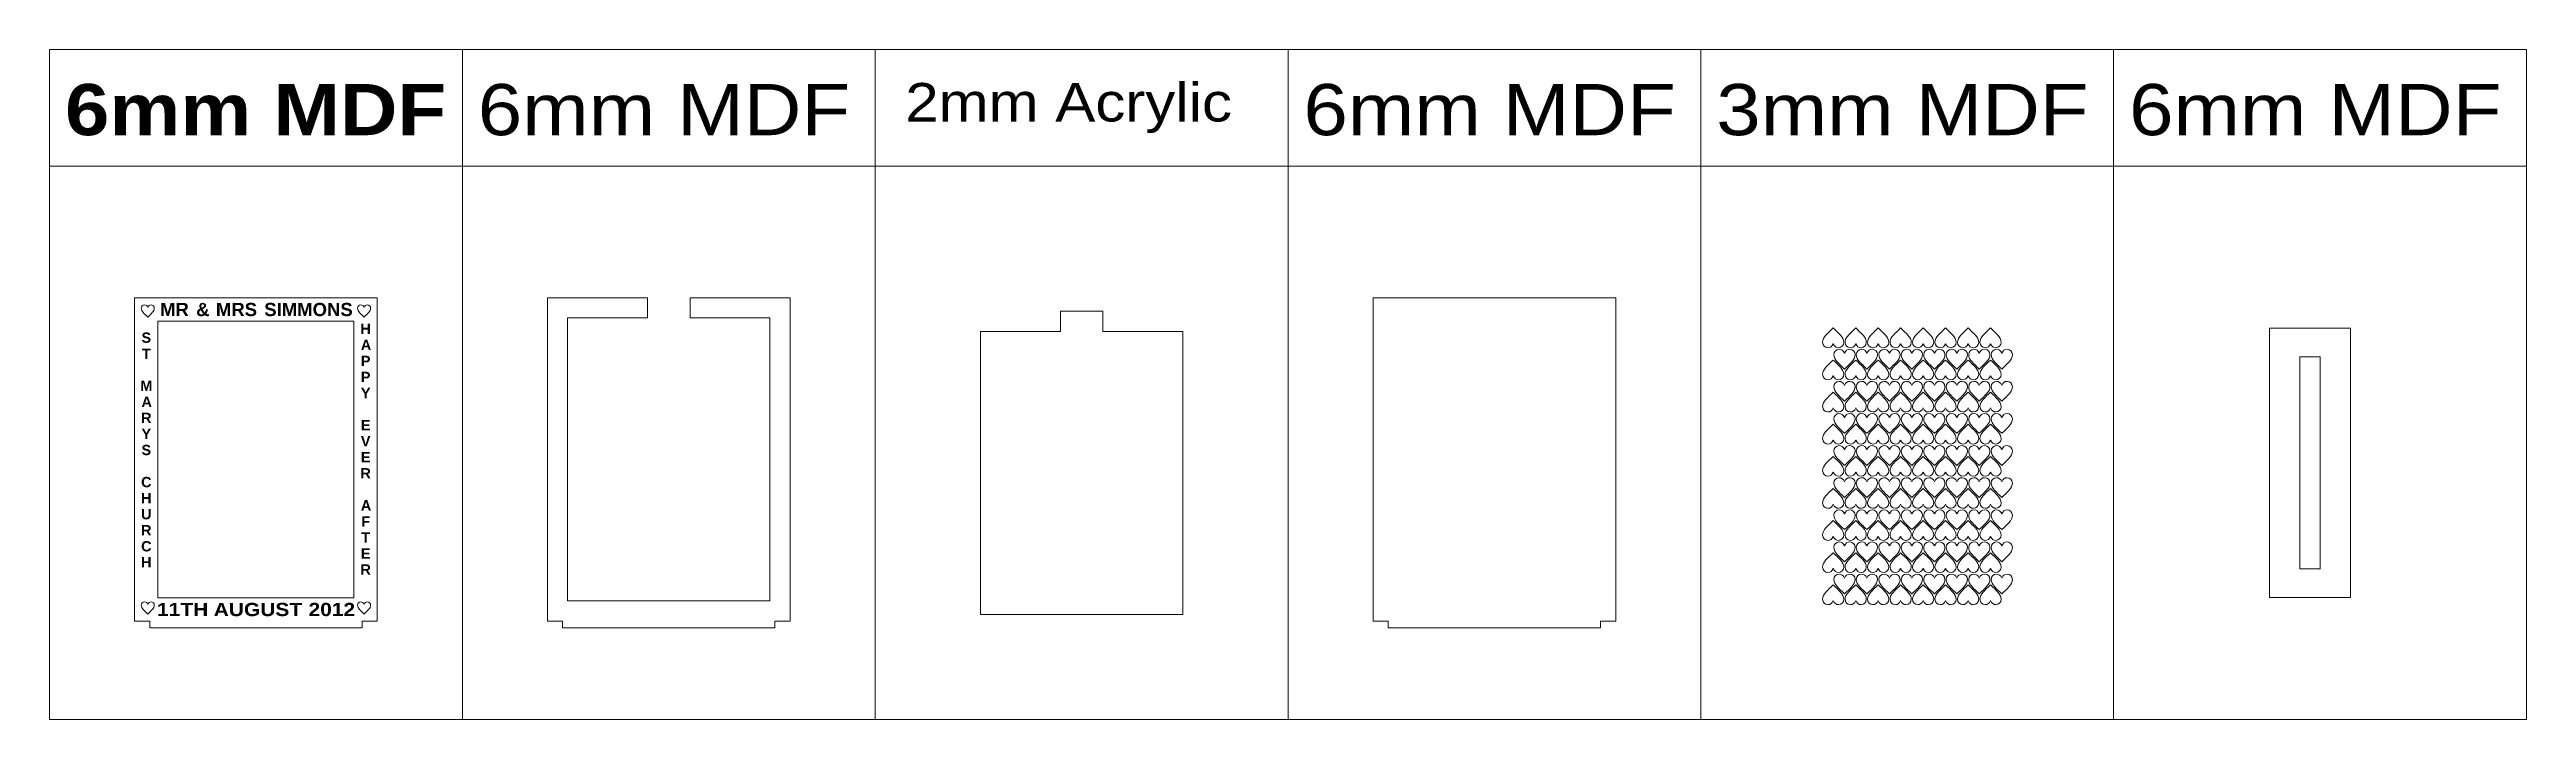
# Model space of a CAD drawing. Header units: millimetres. Extents: x -1166 to 1166, y -335 to 297.
import ezdxf

# ---------------------------------------------------------------- set-up
doc = ezdxf.new("R2010")
doc.units = ezdxf.units.MM
doc.header["$MEASUREMENT"] = 0
doc.layers.add('Camada 1', color=7, linetype='Continuous')
doc.styles.add('0', font='arialbd.ttf', dxfattribs={"height": 1})
doc.styles.add('1', font='Arial', dxfattribs={"height": 1})
doc.styles.add('2', font='Arial', dxfattribs={"height": 1})
doc.styles.add('3', font='Arial', dxfattribs={"height": 1})
doc.styles.add('4', font='Arial', dxfattribs={"height": 1})
doc.styles.add('5', font='Arial', dxfattribs={"height": 1})

msp = doc.modelspace()

# ---------------------------------------------------------------- texts
at = {"layer": 'Camada 1', "color": 142, "width": 1.114671}
for s, height, style, p in [('6mm MDF', 48.2598, '0', (-1151.8997, 215.9645)), ('6mm MDF', 48.2598, '1', (-763.0731, 215.9645)), ('2mm Acrylic', 36.301176, '5', (-360.4976, 228.8581)), ('6mm MDF', 48.2598, '2', (14.5805, 215.9645)), ('3mm MDF', 48.2598, '3', (403.4072, 215.9645)), ('6mm MDF', 48.2598, '4', (792.234, 215.9645))]:
    msp.add_text(s, height=height, dxfattribs=dict(at, style=style)).set_placement(p)
at = {"layer": 'Camada 1', "color": 175, "style": '0'}
for s, height, p in [('MR ', 12.48264, (-1062.3755, 45.4106)), ('& ', 12.48264, (-1028.3811, 45.4106)), ('MRS ', 12.48264, (-1009.7848, 45.4106)), ('SIMMONS', 12.48264, (-964.2266, 45.4106)), ('S', 9.7494, (-1079.876, 20.246)), ('H', 9.7494, (-873.6495, 28.5591)), ('T', 9.7494, (-1079.4957, 5.1187)), ('A', 9.7494, (-873.276, 13.4318)), ('P', 9.7494, (-873.276, -1.6955)), ('M', 9.7494, (-1080.9999, -25.1359)), ('Y', 9.7494, (-873.276, -31.9501)), ('P', 9.7494, (-873.276, -16.8228)), ('A', 9.7494, (-1079.876, -40.2632)), ('R', 9.7494, (-1080.2495, -55.3905)), ('Y', 9.7494, (-1079.876, -70.5178)), ('V', 9.7494, (-873.276, -77.332)), ('E', 9.7494, (-873.276, -62.2047)), ('S', 9.7494, (-1079.876, -85.6451)), ('E', 9.7494, (-873.276, -92.4593)), ('C', 9.7494, (-1080.2495, -115.8997)), ('R', 9.7494, (-873.6495, -107.5866)), ('U', 9.7494, (-1080.2495, -146.1543)), ('H', 9.7494, (-1080.2495, -131.027)), ('A', 9.7494, (-873.276, -137.8412)), ('R', 9.7494, (-1080.2495, -161.2816)), ('T', 9.7494, (-872.8957, -168.0958)), ('F', 9.7494, (-872.8957, -152.9685)), ('C', 9.7494, (-1080.2495, -176.4089)), ('H', 9.7494, (-1080.2495, -191.5362)), ('E', 9.7494, (-873.276, -183.2231)), ('R', 9.7494, (-873.6495, -198.3504))]:
    msp.add_text(s, height=height, dxfattribs=at).set_placement(p)
at = {"layer": 'Camada 1', "color": 175, "style": '0', "width": 1.131004}
for s, p in [('11TH ', (-1065.207, -237.3894)), ('AUGUST ', (-1011.8405, -237.3894)), ('2012', (-922.5322, -237.3894))]:
    msp.add_text(s, height=12.48264, dxfattribs=at).set_placement(p)

# ---------------------------------------------------------------- linework, layer by layer
at = {"layer": 'Camada 1', "color": 142, "lineweight": 20}
for points in [[(-1166.4805, 186.6815), (-777.6535, 186.6815), (-777.6535, 296.7483), (-1166.4805, 296.7483), (-1166.4805, 186.6815)], [(-777.6537, 186.6815), (-388.8267, 186.6815), (-388.8267, 296.7483), (-777.6537, 296.7483), (-777.6537, 186.6815)], [(-388.8269, 186.6815), (0.0001, 186.6815), (0.0001, 296.7483), (-388.8269, 296.7483), (-388.8269, 186.6815)], [(-0.0001, 186.6815), (388.8269, 186.6815), (388.8269, 296.7483), (-0.0001, 296.7483), (-0.0001, 186.6815)], [(388.8267, 186.6815), (777.6537, 186.6815), (777.6537, 296.7483), (388.8267, 296.7483), (388.8267, 186.6815)], [(777.6535, 186.6815), (1166.4803, 186.6815), (1166.4803, 296.7483), (777.6535, 296.7483), (777.6535, 186.6815)], [(-1166.4805, -334.8653), (-777.6535, -334.8653), (-777.6535, 186.6815), (-1166.4805, 186.6815), (-1166.4805, -334.8653)], [(-777.6537, -334.8653), (-388.8267, -334.8653), (-388.8267, 186.6815), (-777.6537, 186.6815), (-777.6537, -334.8653)], [(-388.8269, -334.8653), (0.0001, -334.8653), (0.0001, 186.6815), (-388.8269, 186.6815), (-388.8269, -334.8653)], [(-0.0001, -334.8653), (388.8269, -334.8653), (388.8269, 186.6815), (-0.0001, 186.6815), (-0.0001, -334.8653)], [(388.8267, -334.8653), (777.6537, -334.8653), (777.6537, 186.6815), (388.8267, 186.6815), (388.8267, -334.8653)], [(777.6535, -334.8653), (1166.4803, -334.8653), (1166.4803, 186.6815), (777.6535, 186.6815), (777.6535, -334.8653)]]:
    msp.add_lwpolyline(points, close=True, dxfattribs=at)
at = {"layer": 'Camada 1', "color": 230, "lineweight": 20}
for points, knots in [([(-872.067, -242.1394), (-872.067, -242.1394), (-872.067, -248.4894), (-872.067, -248.4894), (-872.067, -248.4894), (-872.067, -248.4894), (-1072.067, -248.4894), (-1072.067, -248.4894), (-1072.067, -248.4894), (-1072.067, -248.4894), (-1072.067, -242.1394), (-1072.067, -242.1394), (-1072.067, -242.1394), (-1072.067, -242.1394), (-1086.367, -242.1394), (-1086.367, -242.1394), (-1086.367, -242.1394), (-1086.367, -242.1394), (-1086.367, 62.6606), (-1086.367, 62.6606), (-1086.367, 62.6606), (-1086.367, 62.6606), (-857.767, 62.6606), (-857.767, 62.6606), (-857.767, 62.6606), (-857.767, 62.6606), (-857.767, -242.1394), (-857.767, -242.1394), (-857.767, -242.1394), (-857.767, -242.1394), (-872.067, -242.1394), (-872.067, -242.1394)], [0, 0, 0, 0, 0.111111111, 0.111111111, 0.111111111, 0.111111111, 0.222222222, 0.222222222, 0.222222222, 0.222222222, 0.333333333, 0.333333333, 0.333333333, 0.333333333, 0.444444444, 0.444444444, 0.444444444, 0.444444444, 0.555555556, 0.555555556, 0.555555556, 0.555555556, 0.666666667, 0.666666667, 0.666666667, 0.666666667, 0.777777778, 0.777777778, 0.777777778, 0.777777778, 1, 1, 1, 1]), ([(-1073.9347, 53.6414), (-1073.1675, 55.176), (-1072.4002, 55.9432), (-1070.8655, 55.9432), (-1070.8655, 55.9432), (-1069.1713, 55.9432), (-1067.7964, 54.5683), (-1067.7964, 52.8741), (-1067.7964, 52.8741), (-1067.7964, 49.8049), (-1070.8655, 47.5824), (-1073.9347, 44.5133), (-1073.9347, 44.5133), (-1077.0039, 47.5824), (-1080.073, 49.8049), (-1080.073, 52.8741), (-1080.073, 52.8741), (-1080.073, 54.5683), (-1078.6981, 55.9432), (-1077.0039, 55.9432), (-1077.0039, 55.9432), (-1075.4692, 55.9432), (-1074.7019, 55.176), (-1073.9347, 53.6414)], [0, 0, 0, 0, 0.142857143, 0.142857143, 0.142857143, 0.142857143, 0.285714286, 0.285714286, 0.285714286, 0.285714286, 0.428571429, 0.428571429, 0.428571429, 0.428571429, 0.571428571, 0.571428571, 0.571428571, 0.571428571, 0.714285714, 0.714285714, 0.714285714, 0.714285714, 1, 1, 1, 1]), ([(-870.1989, 53.6414), (-870.9661, 55.176), (-871.7334, 55.9432), (-873.2681, 55.9432), (-873.2681, 55.9432), (-874.9623, 55.9432), (-876.3372, 54.5683), (-876.3372, 52.8741), (-876.3372, 52.8741), (-876.3372, 49.8049), (-873.2681, 47.5824), (-870.1989, 44.5133), (-870.1989, 44.5133), (-867.1297, 47.5824), (-864.0606, 49.8049), (-864.0606, 52.8741), (-864.0606, 52.8741), (-864.0606, 54.5683), (-865.4355, 55.9432), (-867.1297, 55.9432), (-867.1297, 55.9432), (-868.6644, 55.9432), (-869.4317, 55.176), (-870.1989, 53.6414)], [0, 0, 0, 0, 0.142857143, 0.142857143, 0.142857143, 0.142857143, 0.285714286, 0.285714286, 0.285714286, 0.285714286, 0.428571429, 0.428571429, 0.428571429, 0.428571429, 0.571428571, 0.571428571, 0.571428571, 0.571428571, 0.714285714, 0.714285714, 0.714285714, 0.714285714, 1, 1, 1, 1]), ([(-563.2401, 43.6606), (-563.2401, 43.6606), (-487.9402, 43.6606), (-487.9402, 43.6606), (-487.9402, 43.6606), (-487.9402, 43.6606), (-487.9402, -223.1394), (-487.9402, -223.1394), (-487.9402, -223.1394), (-487.9402, -223.1394), (-678.5402, -223.1394), (-678.5402, -223.1394), (-678.5402, -223.1394), (-678.5402, -223.1394), (-678.5402, 43.6606), (-678.5402, 43.6606), (-678.5402, 43.6606), (-678.5402, 43.6606), (-603.2401, 43.6606), (-603.2401, 43.6606), (-603.2401, 43.6606), (-603.2401, 43.6606), (-603.2401, 62.6606), (-603.2401, 62.6606), (-603.2401, 62.6606), (-603.2401, 62.6606), (-697.5402, 62.6606), (-697.5402, 62.6606), (-697.5402, 62.6606), (-697.5402, 62.6606), (-697.5402, -242.1394), (-697.5402, -242.1394), (-697.5402, -242.1394), (-697.5402, -242.1394), (-683.2402, -242.1394), (-683.2402, -242.1394), (-683.2402, -242.1394), (-683.2402, -242.1394), (-683.2402, -248.4894), (-683.2402, -248.4894), (-683.2402, -248.4894), (-683.2402, -248.4894), (-483.2402, -248.4894), (-483.2402, -248.4894), (-483.2402, -248.4894), (-483.2402, -248.4894), (-483.2402, -242.1394), (-483.2402, -242.1394), (-483.2402, -242.1394), (-483.2402, -242.1394), (-468.9402, -242.1394), (-468.9402, -242.1394), (-468.9402, -242.1394), (-468.9402, -242.1394), (-468.9402, 62.6606), (-468.9402, 62.6606), (-468.9402, 62.6606), (-468.9402, 62.6606), (-563.2401, 62.6606), (-563.2401, 62.6606), (-563.2401, 62.6606), (-563.2401, 62.6606), (-563.2401, 43.6606), (-563.2401, 43.6606)], [0, 0, 0, 0, 0.058823529, 0.058823529, 0.058823529, 0.058823529, 0.117647059, 0.117647059, 0.117647059, 0.117647059, 0.176470588, 0.176470588, 0.176470588, 0.176470588, 0.235294118, 0.235294118, 0.235294118, 0.235294118, 0.294117647, 0.294117647, 0.294117647, 0.294117647, 0.352941176, 0.352941176, 0.352941176, 0.352941176, 0.411764706, 0.411764706, 0.411764706, 0.411764706, 0.470588235, 0.470588235, 0.470588235, 0.470588235, 0.529411765, 0.529411765, 0.529411765, 0.529411765, 0.588235294, 0.588235294, 0.588235294, 0.588235294, 0.647058824, 0.647058824, 0.647058824, 0.647058824, 0.705882353, 0.705882353, 0.705882353, 0.705882353, 0.764705882, 0.764705882, 0.764705882, 0.764705882, 0.823529412, 0.823529412, 0.823529412, 0.823529412, 0.882352941, 0.882352941, 0.882352941, 0.882352941, 1, 1, 1, 1]), ([(80.1134, 62.6606), (80.1134, 62.6606), (308.7134, 62.6606), (308.7134, 62.6606), (308.7134, 62.6606), (308.7134, 62.6606), (308.7134, -242.1394), (308.7134, -242.1394), (308.7134, -242.1394), (308.7134, -242.1394), (294.4134, -242.1394), (294.4134, -242.1394), (294.4134, -242.1394), (294.4134, -242.1394), (294.4134, -248.4894), (294.4134, -248.4894), (294.4134, -248.4894), (294.4134, -248.4894), (94.4134, -248.4894), (94.4134, -248.4894), (94.4134, -248.4894), (94.4134, -248.4894), (94.4134, -242.1394), (94.4134, -242.1394), (94.4134, -242.1394), (94.4134, -242.1394), (80.1134, -242.1394), (80.1134, -242.1394), (80.1134, -242.1394), (80.1134, -242.1394), (80.1134, 62.6606), (80.1134, 62.6606)], [0, 0, 0, 0, 0.111111111, 0.111111111, 0.111111111, 0.111111111, 0.222222222, 0.222222222, 0.222222222, 0.222222222, 0.333333333, 0.333333333, 0.333333333, 0.333333333, 0.444444444, 0.444444444, 0.444444444, 0.444444444, 0.555555556, 0.555555556, 0.555555556, 0.555555556, 0.666666667, 0.666666667, 0.666666667, 0.666666667, 0.777777778, 0.777777778, 0.777777778, 0.777777778, 1, 1, 1, 1]), ([(-879.767, 40.6606), (-879.767, 40.6606), (-1064.367, 40.6606), (-1064.367, 40.6606), (-1064.367, 40.6606), (-1064.367, 40.6606), (-1064.367, -220.1394), (-1064.367, -220.1394), (-1064.367, -220.1394), (-1064.367, -220.1394), (-879.767, -220.1394), (-879.767, -220.1394), (-879.767, -220.1394), (-879.767, -220.1394), (-879.767, 40.6606), (-879.767, 40.6606)], [0, 0, 0, 0, 0.2, 0.2, 0.2, 0.2, 0.4, 0.4, 0.4, 0.4, 0.6, 0.6, 0.6, 0.6, 1, 1, 1, 1]), ([(1000.6419, 34.0856), (1000.6419, 34.0856), (1000.6419, -219.9144), (1000.6419, -219.9144), (1000.6419, -219.9144), (1000.6419, -219.9144), (924.4419, -219.9144), (924.4419, -219.9144), (924.4419, -219.9144), (924.4419, -219.9144), (924.4419, 34.0856), (924.4419, 34.0856), (924.4419, 34.0856), (924.4419, 34.0856), (1000.6419, 34.0856), (1000.6419, 34.0856)], [0, 0, 0, 0, 0.2, 0.2, 0.2, 0.2, 0.4, 0.4, 0.4, 0.4, 0.6, 0.6, 0.6, 0.6, 1, 1, 1, 1]), ([(965.7169, -192.9144), (965.7169, -192.9144), (959.3669, -192.9144), (959.3669, -192.9144), (959.3669, -192.9144), (959.3669, -192.9144), (953.0169, -192.9144), (953.0169, -192.9144), (953.0169, -192.9144), (953.0169, -192.9144), (953.0169, 7.0856), (953.0169, 7.0856), (953.0169, 7.0856), (953.0169, 7.0856), (959.3669, 7.0856), (959.3669, 7.0856), (959.3669, 7.0856), (959.3669, 7.0856), (965.7169, 7.0856), (965.7169, 7.0856), (965.7169, 7.0856), (965.7169, 7.0856), (972.0669, 7.0856), (972.0669, 7.0856), (972.0669, 7.0856), (972.0669, 7.0856), (972.0669, -192.9144), (972.0669, -192.9144), (972.0669, -192.9144), (972.0669, -192.9144), (965.7169, -192.9144), (965.7169, -192.9144)], [0, 0, 0, 0, 0.111111111, 0.111111111, 0.111111111, 0.111111111, 0.222222222, 0.222222222, 0.222222222, 0.222222222, 0.333333333, 0.333333333, 0.333333333, 0.333333333, 0.444444444, 0.444444444, 0.444444444, 0.444444444, 0.555555556, 0.555555556, 0.555555556, 0.555555556, 0.666666667, 0.666666667, 0.666666667, 0.666666667, 0.777777778, 0.777777778, 0.777777778, 0.777777778, 1, 1, 1, 1]), ([(-1073.9347, -226.2942), (-1073.1675, -224.7596), (-1072.4002, -223.9924), (-1070.8655, -223.9924), (-1070.8655, -223.9924), (-1069.1713, -223.9924), (-1067.7964, -225.3673), (-1067.7964, -227.0615), (-1067.7964, -227.0615), (-1067.7964, -230.1307), (-1070.8655, -232.3532), (-1073.9347, -235.4223), (-1073.9347, -235.4223), (-1077.0039, -232.3532), (-1080.073, -230.1307), (-1080.073, -227.0615), (-1080.073, -227.0615), (-1080.073, -225.3673), (-1078.6981, -223.9924), (-1077.0039, -223.9924), (-1077.0039, -223.9924), (-1075.4692, -223.9924), (-1074.7019, -224.7596), (-1073.9347, -226.2942)], [0, 0, 0, 0, 0.142857143, 0.142857143, 0.142857143, 0.142857143, 0.285714286, 0.285714286, 0.285714286, 0.285714286, 0.428571429, 0.428571429, 0.428571429, 0.428571429, 0.571428571, 0.571428571, 0.571428571, 0.571428571, 0.714285714, 0.714285714, 0.714285714, 0.714285714, 1, 1, 1, 1]), ([(-870.1989, -226.2942), (-870.9661, -224.7596), (-871.7334, -223.9924), (-873.2681, -223.9924), (-873.2681, -223.9924), (-874.9623, -223.9924), (-876.3372, -225.3673), (-876.3372, -227.0615), (-876.3372, -227.0615), (-876.3372, -230.1307), (-873.2681, -232.3532), (-870.1989, -235.4223), (-870.1989, -235.4223), (-867.1297, -232.3532), (-864.0606, -230.1307), (-864.0606, -227.0615), (-864.0606, -227.0615), (-864.0606, -225.3673), (-865.4355, -223.9924), (-867.1297, -223.9924), (-867.1297, -223.9924), (-868.6644, -223.9924), (-869.4317, -224.7596), (-870.1989, -226.2942)], [0, 0, 0, 0, 0.142857143, 0.142857143, 0.142857143, 0.142857143, 0.285714286, 0.285714286, 0.285714286, 0.285714286, 0.428571429, 0.428571429, 0.428571429, 0.428571429, 0.571428571, 0.571428571, 0.571428571, 0.571428571, 0.714285714, 0.714285714, 0.714285714, 0.714285714, 1, 1, 1, 1])]:
    msp.add_open_spline(points, degree=3, knots=knots, dxfattribs=at)
at = {"layer": 'Camada 1', "color": 30, "lineweight": 20}
msp.add_open_spline([(-99.1134, 30.9856), (-99.1134, 30.9856), (-99.1134, -235.8144), (-99.1134, -235.8144), (-99.1134, -235.8144), (-99.1134, -235.8144), (-289.7134, -235.8144), (-289.7134, -235.8144), (-289.7134, -235.8144), (-289.7134, -235.8144), (-289.7134, 30.9856), (-289.7134, 30.9856), (-289.7134, 30.9856), (-289.7134, 30.9856), (-214.4133, 30.9856), (-214.4133, 30.9856), (-214.4133, 30.9856), (-214.4133, 30.9856), (-214.4133, 49.9856), (-214.4133, 49.9856), (-214.4133, 49.9856), (-214.4133, 49.9856), (-174.4133, 49.9856), (-174.4133, 49.9856), (-174.4133, 49.9856), (-174.4133, 49.9856), (-174.4133, 30.9856), (-174.4133, 30.9856), (-174.4133, 30.9856), (-174.4133, 30.9856), (-99.1134, 30.9856), (-99.1134, 30.9856)], degree=3, knots=[0, 0, 0, 0, 0.111111111, 0.111111111, 0.111111111, 0.111111111, 0.222222222, 0.222222222, 0.222222222, 0.222222222, 0.333333333, 0.333333333, 0.333333333, 0.333333333, 0.444444444, 0.444444444, 0.444444444, 0.444444444, 0.555555556, 0.555555556, 0.555555556, 0.555555556, 0.666666667, 0.666666667, 0.666666667, 0.666666667, 0.777777778, 0.777777778, 0.777777778, 0.777777778, 1, 1, 1, 1], dxfattribs=at)
at = {"layer": 'Camada 1', "color": 250, "lineweight": 20}
for points in [[(523.5405, 20.6235), (523.5405, 17.8635), (521.3006, 15.6236), (518.5406, 15.6236), (518.5406, 15.6236), (516.0404, 15.6236), (514.7904, 16.8735), (513.5405, 19.3735), (513.5405, 19.3735), (512.2906, 16.8735), (511.0406, 15.6236), (508.5404, 15.6236), (508.5404, 15.6236), (505.7804, 15.6236), (503.5405, 17.8635), (503.5405, 20.6235), (503.5405, 20.6235), (503.5405, 25.6236), (508.5404, 29.2443), (513.5405, 34.2442), (513.5405, 34.2442), (518.5406, 29.2443), (523.5405, 25.6236), (523.5405, 20.6235)], [(544.707, 20.6235), (544.707, 17.8635), (542.4671, 15.6236), (539.7071, 15.6236), (539.7071, 15.6236), (537.2069, 15.6236), (535.9569, 16.8735), (534.707, 19.3735), (534.707, 19.3735), (533.4571, 16.8735), (532.2071, 15.6236), (529.7069, 15.6236), (529.7069, 15.6236), (526.9469, 15.6236), (524.707, 17.8635), (524.707, 20.6235), (524.707, 20.6235), (524.707, 25.6236), (529.7069, 29.2443), (534.707, 34.2442), (534.707, 34.2442), (539.7071, 29.2443), (544.707, 25.6236), (544.707, 20.6235)], [(565.8735, 20.6235), (565.8735, 17.8635), (563.6336, 15.6236), (560.8736, 15.6236), (560.8736, 15.6236), (558.3734, 15.6236), (557.1234, 16.8735), (555.8735, 19.3735), (555.8735, 19.3735), (554.6236, 16.8735), (553.3736, 15.6236), (550.8734, 15.6236), (550.8734, 15.6236), (548.1134, 15.6236), (545.8735, 17.8635), (545.8735, 20.6235), (545.8735, 20.6235), (545.8735, 25.6236), (550.8734, 29.2443), (555.8735, 34.2442), (555.8735, 34.2442), (560.8736, 29.2443), (565.8735, 25.6236), (565.8735, 20.6235)], [(587.04, 20.6235), (587.04, 17.8635), (584.8001, 15.6236), (582.0401, 15.6236), (582.0401, 15.6236), (579.5399, 15.6236), (578.2899, 16.8735), (577.04, 19.3735), (577.04, 19.3735), (575.7901, 16.8735), (574.5401, 15.6236), (572.0399, 15.6236), (572.0399, 15.6236), (569.2799, 15.6236), (567.04, 17.8635), (567.04, 20.6235), (567.04, 20.6235), (567.04, 25.6236), (572.0399, 29.2443), (577.04, 34.2442), (577.04, 34.2442), (582.0401, 29.2443), (587.04, 25.6236), (587.04, 20.6235)], [(608.2065, 20.6235), (608.2065, 17.8635), (605.9666, 15.6236), (603.2066, 15.6236), (603.2066, 15.6236), (600.7064, 15.6236), (599.4564, 16.8735), (598.2065, 19.3735), (598.2065, 19.3735), (596.9566, 16.8735), (595.7066, 15.6236), (593.2064, 15.6236), (593.2064, 15.6236), (590.4464, 15.6236), (588.2065, 17.8635), (588.2065, 20.6235), (588.2065, 20.6235), (588.2065, 25.6236), (593.2064, 29.2443), (598.2065, 34.2442), (598.2065, 34.2442), (603.2066, 29.2443), (608.2065, 25.6236), (608.2065, 20.6235)], [(629.373, 20.6235), (629.373, 17.8635), (627.1331, 15.6236), (624.3731, 15.6236), (624.3731, 15.6236), (621.8729, 15.6236), (620.6229, 16.8735), (619.373, 19.3735), (619.373, 19.3735), (618.1231, 16.8735), (616.8731, 15.6236), (614.3729, 15.6236), (614.3729, 15.6236), (611.6129, 15.6236), (609.373, 17.8635), (609.373, 20.6235), (609.373, 20.6235), (609.373, 25.6236), (614.3729, 29.2443), (619.373, 34.2442), (619.373, 34.2442), (624.3731, 29.2443), (629.373, 25.6236), (629.373, 20.6235)], [(650.5395, 20.6235), (650.5395, 17.8635), (648.2996, 15.6236), (645.5396, 15.6236), (645.5396, 15.6236), (643.0394, 15.6236), (641.7894, 16.8735), (640.5395, 19.3735), (640.5395, 19.3735), (639.2896, 16.8735), (638.0396, 15.6236), (635.5394, 15.6236), (635.5394, 15.6236), (632.7794, 15.6236), (630.5395, 17.8635), (630.5395, 20.6235), (630.5395, 20.6235), (630.5395, 25.6236), (635.5394, 29.2443), (640.5395, 34.2442), (640.5395, 34.2442), (645.5396, 29.2443), (650.5395, 25.6236), (650.5395, 20.6235)], [(671.706, 20.6235), (671.706, 17.8635), (669.4661, 15.6236), (666.7061, 15.6236), (666.7061, 15.6236), (664.2059, 15.6236), (662.9559, 16.8735), (661.706, 19.3735), (661.706, 19.3735), (660.4561, 16.8735), (659.2061, 15.6236), (656.7059, 15.6236), (656.7059, 15.6236), (653.9459, 15.6236), (651.706, 17.8635), (651.706, 20.6235), (651.706, 20.6235), (651.706, 25.6236), (656.7059, 29.2443), (661.706, 34.2442), (661.706, 34.2442), (666.7061, 29.2443), (671.706, 25.6236), (671.706, 20.6235)], [(523.5405, -9.6507), (523.5405, -12.4107), (521.3006, -14.6506), (518.5406, -14.6506), (518.5406, -14.6506), (516.0404, -14.6506), (514.7904, -13.4007), (513.5405, -10.9007), (513.5405, -10.9007), (512.2906, -13.4007), (511.0406, -14.6506), (508.5404, -14.6506), (508.5404, -14.6506), (505.7804, -14.6506), (503.5405, -12.4107), (503.5405, -9.6507), (503.5405, -9.6507), (503.5405, -4.6506), (508.5404, -1.0299), (513.5405, 3.97), (513.5405, 3.97), (518.5406, -1.0299), (523.5405, -4.6506), (523.5405, -9.6507)], [(534.1244, 9.136), (534.1244, 11.896), (531.8845, 14.1359), (529.1245, 14.1359), (529.1245, 14.1359), (526.6243, 14.1359), (525.3743, 12.886), (524.1244, 10.386), (524.1244, 10.386), (522.8745, 12.886), (521.6245, 14.1359), (519.1243, 14.1359), (519.1243, 14.1359), (516.3643, 14.1359), (514.1244, 11.896), (514.1244, 9.136), (514.1244, 9.136), (514.1244, 4.1359), (519.1243, 0.5152), (524.1244, -4.4847), (524.1244, -4.4847), (529.1245, 0.5152), (534.1244, 4.1359), (534.1244, 9.136)], [(544.707, -9.6507), (544.707, -12.4107), (542.4671, -14.6506), (539.7071, -14.6506), (539.7071, -14.6506), (537.2069, -14.6506), (535.9569, -13.4007), (534.707, -10.9007), (534.707, -10.9007), (533.4571, -13.4007), (532.2071, -14.6506), (529.7069, -14.6506), (529.7069, -14.6506), (526.9469, -14.6506), (524.707, -12.4107), (524.707, -9.6507), (524.707, -9.6507), (524.707, -4.6506), (529.7069, -1.0299), (534.707, 3.97), (534.707, 3.97), (539.7071, -1.0299), (544.707, -4.6506), (544.707, -9.6507)], [(555.2909, 9.136), (555.2909, 11.896), (553.051, 14.1359), (550.291, 14.1359), (550.291, 14.1359), (547.7908, 14.1359), (546.5408, 12.886), (545.2909, 10.386), (545.2909, 10.386), (544.041, 12.886), (542.791, 14.1359), (540.2908, 14.1359), (540.2908, 14.1359), (537.5308, 14.1359), (535.2909, 11.896), (535.2909, 9.136), (535.2909, 9.136), (535.2909, 4.1359), (540.2908, 0.5152), (545.2909, -4.4847), (545.2909, -4.4847), (550.291, 0.5152), (555.2909, 4.1359), (555.2909, 9.136)], [(565.8735, -9.6507), (565.8735, -12.4107), (563.6336, -14.6506), (560.8736, -14.6506), (560.8736, -14.6506), (558.3734, -14.6506), (557.1234, -13.4007), (555.8735, -10.9007), (555.8735, -10.9007), (554.6236, -13.4007), (553.3736, -14.6506), (550.8734, -14.6506), (550.8734, -14.6506), (548.1134, -14.6506), (545.8735, -12.4107), (545.8735, -9.6507), (545.8735, -9.6507), (545.8735, -4.6506), (550.8734, -1.0299), (555.8735, 3.97), (555.8735, 3.97), (560.8736, -1.0299), (565.8735, -4.6506), (565.8735, -9.6507)], [(576.4574, 9.136), (576.4574, 11.896), (574.2175, 14.1359), (571.4575, 14.1359), (571.4575, 14.1359), (568.9573, 14.1359), (567.7073, 12.886), (566.4574, 10.386), (566.4574, 10.386), (565.2075, 12.886), (563.9575, 14.1359), (561.4573, 14.1359), (561.4573, 14.1359), (558.6973, 14.1359), (556.4574, 11.896), (556.4574, 9.136), (556.4574, 9.136), (556.4574, 4.1359), (561.4573, 0.5152), (566.4574, -4.4847), (566.4574, -4.4847), (571.4575, 0.5152), (576.4574, 4.1359), (576.4574, 9.136)], [(587.04, -9.6507), (587.04, -12.4107), (584.8001, -14.6506), (582.0401, -14.6506), (582.0401, -14.6506), (579.5399, -14.6506), (578.2899, -13.4007), (577.04, -10.9007), (577.04, -10.9007), (575.7901, -13.4007), (574.5401, -14.6506), (572.0399, -14.6506), (572.0399, -14.6506), (569.2799, -14.6506), (567.04, -12.4107), (567.04, -9.6507), (567.04, -9.6507), (567.04, -4.6506), (572.0399, -1.0299), (577.04, 3.97), (577.04, 3.97), (582.0401, -1.0299), (587.04, -4.6506), (587.04, -9.6507)], [(597.6239, 9.136), (597.6239, 11.896), (595.384, 14.1359), (592.624, 14.1359), (592.624, 14.1359), (590.1238, 14.1359), (588.8738, 12.886), (587.6239, 10.386), (587.6239, 10.386), (586.374, 12.886), (585.124, 14.1359), (582.6238, 14.1359), (582.6238, 14.1359), (579.8638, 14.1359), (577.6239, 11.896), (577.6239, 9.136), (577.6239, 9.136), (577.6239, 4.1359), (582.6238, 0.5152), (587.6239, -4.4847), (587.6239, -4.4847), (592.624, 0.5152), (597.6239, 4.1359), (597.6239, 9.136)], [(608.2065, -9.6507), (608.2065, -12.4107), (605.9666, -14.6506), (603.2066, -14.6506), (603.2066, -14.6506), (600.7064, -14.6506), (599.4564, -13.4007), (598.2065, -10.9007), (598.2065, -10.9007), (596.9566, -13.4007), (595.7066, -14.6506), (593.2064, -14.6506), (593.2064, -14.6506), (590.4464, -14.6506), (588.2065, -12.4107), (588.2065, -9.6507), (588.2065, -9.6507), (588.2065, -4.6506), (593.2064, -1.0299), (598.2065, 3.97), (598.2065, 3.97), (603.2066, -1.0299), (608.2065, -4.6506), (608.2065, -9.6507)], [(618.7904, 9.136), (618.7904, 11.896), (616.5505, 14.1359), (613.7905, 14.1359), (613.7905, 14.1359), (611.2903, 14.1359), (610.0403, 12.886), (608.7904, 10.386), (608.7904, 10.386), (607.5405, 12.886), (606.2905, 14.1359), (603.7903, 14.1359), (603.7903, 14.1359), (601.0303, 14.1359), (598.7904, 11.896), (598.7904, 9.136), (598.7904, 9.136), (598.7904, 4.1359), (603.7903, 0.5152), (608.7904, -4.4847), (608.7904, -4.4847), (613.7905, 0.5152), (618.7904, 4.1359), (618.7904, 9.136)], [(629.373, -9.6507), (629.373, -12.4107), (627.1331, -14.6506), (624.3731, -14.6506), (624.3731, -14.6506), (621.8729, -14.6506), (620.6229, -13.4007), (619.373, -10.9007), (619.373, -10.9007), (618.1231, -13.4007), (616.8731, -14.6506), (614.3729, -14.6506), (614.3729, -14.6506), (611.6129, -14.6506), (609.373, -12.4107), (609.373, -9.6507), (609.373, -9.6507), (609.373, -4.6506), (614.3729, -1.0299), (619.373, 3.97), (619.373, 3.97), (624.3731, -1.0299), (629.373, -4.6506), (629.373, -9.6507)], [(639.9569, 9.136), (639.9569, 11.896), (637.717, 14.1359), (634.957, 14.1359), (634.957, 14.1359), (632.4568, 14.1359), (631.2068, 12.886), (629.9569, 10.386), (629.9569, 10.386), (628.707, 12.886), (627.457, 14.1359), (624.9568, 14.1359), (624.9568, 14.1359), (622.1968, 14.1359), (619.9569, 11.896), (619.9569, 9.136), (619.9569, 9.136), (619.9569, 4.1359), (624.9568, 0.5152), (629.9569, -4.4847), (629.9569, -4.4847), (634.957, 0.5152), (639.9569, 4.1359), (639.9569, 9.136)], [(650.5395, -9.6507), (650.5395, -12.4107), (648.2996, -14.6506), (645.5396, -14.6506), (645.5396, -14.6506), (643.0394, -14.6506), (641.7894, -13.4007), (640.5395, -10.9007), (640.5395, -10.9007), (639.2896, -13.4007), (638.0396, -14.6506), (635.5394, -14.6506), (635.5394, -14.6506), (632.7794, -14.6506), (630.5395, -12.4107), (630.5395, -9.6507), (630.5395, -9.6507), (630.5395, -4.6506), (635.5394, -1.0299), (640.5395, 3.97), (640.5395, 3.97), (645.5396, -1.0299), (650.5395, -4.6506), (650.5395, -9.6507)], [(661.1234, 9.136), (661.1234, 11.896), (658.8835, 14.1359), (656.1235, 14.1359), (656.1235, 14.1359), (653.6233, 14.1359), (652.3733, 12.886), (651.1234, 10.386), (651.1234, 10.386), (649.8735, 12.886), (648.6235, 14.1359), (646.1233, 14.1359), (646.1233, 14.1359), (643.3633, 14.1359), (641.1234, 11.896), (641.1234, 9.136), (641.1234, 9.136), (641.1234, 4.1359), (646.1233, 0.5152), (651.1234, -4.4847), (651.1234, -4.4847), (656.1235, 0.5152), (661.1234, 4.1359), (661.1234, 9.136)], [(671.706, -9.6507), (671.706, -12.4107), (669.4661, -14.6506), (666.7061, -14.6506), (666.7061, -14.6506), (664.2059, -14.6506), (662.9559, -13.4007), (661.706, -10.9007), (661.706, -10.9007), (660.4561, -13.4007), (659.2061, -14.6506), (656.7059, -14.6506), (656.7059, -14.6506), (653.9459, -14.6506), (651.706, -12.4107), (651.706, -9.6507), (651.706, -9.6507), (651.706, -4.6506), (656.7059, -1.0299), (661.706, 3.97), (661.706, 3.97), (666.7061, -1.0299), (671.706, -4.6506), (671.706, -9.6507)], [(682.2899, 9.136), (682.2899, 11.896), (680.05, 14.1359), (677.29, 14.1359), (677.29, 14.1359), (674.7898, 14.1359), (673.5398, 12.886), (672.2899, 10.386), (672.2899, 10.386), (671.04, 12.886), (669.79, 14.1359), (667.2898, 14.1359), (667.2898, 14.1359), (664.5298, 14.1359), (662.2899, 11.896), (662.2899, 9.136), (662.2899, 9.136), (662.2899, 4.1359), (667.2898, 0.5152), (672.2899, -4.4847), (672.2899, -4.4847), (677.29, 0.5152), (682.2899, 4.1359), (682.2899, 9.136)], [(534.1244, -21.1382), (534.1244, -18.3782), (531.8845, -16.1383), (529.1245, -16.1383), (529.1245, -16.1383), (526.6243, -16.1383), (525.3743, -17.3882), (524.1244, -19.8882), (524.1244, -19.8882), (522.8745, -17.3882), (521.6245, -16.1383), (519.1243, -16.1383), (519.1243, -16.1383), (516.3643, -16.1383), (514.1244, -18.3782), (514.1244, -21.1382), (514.1244, -21.1382), (514.1244, -26.1383), (519.1243, -29.759), (524.1244, -34.7589), (524.1244, -34.7589), (529.1245, -29.759), (534.1244, -26.1383), (534.1244, -21.1382)], [(555.2909, -21.1382), (555.2909, -18.3782), (553.051, -16.1383), (550.291, -16.1383), (550.291, -16.1383), (547.7908, -16.1383), (546.5408, -17.3882), (545.2909, -19.8882), (545.2909, -19.8882), (544.041, -17.3882), (542.791, -16.1383), (540.2908, -16.1383), (540.2908, -16.1383), (537.5308, -16.1383), (535.2909, -18.3782), (535.2909, -21.1382), (535.2909, -21.1382), (535.2909, -26.1383), (540.2908, -29.759), (545.2909, -34.7589), (545.2909, -34.7589), (550.291, -29.759), (555.2909, -26.1383), (555.2909, -21.1382)], [(576.4574, -21.1382), (576.4574, -18.3782), (574.2175, -16.1383), (571.4575, -16.1383), (571.4575, -16.1383), (568.9573, -16.1383), (567.7073, -17.3882), (566.4574, -19.8882), (566.4574, -19.8882), (565.2075, -17.3882), (563.9575, -16.1383), (561.4573, -16.1383), (561.4573, -16.1383), (558.6973, -16.1383), (556.4574, -18.3782), (556.4574, -21.1382), (556.4574, -21.1382), (556.4574, -26.1383), (561.4573, -29.759), (566.4574, -34.7589), (566.4574, -34.7589), (571.4575, -29.759), (576.4574, -26.1383), (576.4574, -21.1382)], [(597.6239, -21.1382), (597.6239, -18.3782), (595.384, -16.1383), (592.624, -16.1383), (592.624, -16.1383), (590.1238, -16.1383), (588.8738, -17.3882), (587.6239, -19.8882), (587.6239, -19.8882), (586.374, -17.3882), (585.124, -16.1383), (582.6238, -16.1383), (582.6238, -16.1383), (579.8638, -16.1383), (577.6239, -18.3782), (577.6239, -21.1382), (577.6239, -21.1382), (577.6239, -26.1383), (582.6238, -29.759), (587.6239, -34.7589), (587.6239, -34.7589), (592.624, -29.759), (597.6239, -26.1383), (597.6239, -21.1382)], [(618.7904, -21.1382), (618.7904, -18.3782), (616.5505, -16.1383), (613.7905, -16.1383), (613.7905, -16.1383), (611.2903, -16.1383), (610.0403, -17.3882), (608.7904, -19.8882), (608.7904, -19.8882), (607.5405, -17.3882), (606.2905, -16.1383), (603.7903, -16.1383), (603.7903, -16.1383), (601.0303, -16.1383), (598.7904, -18.3782), (598.7904, -21.1382), (598.7904, -21.1382), (598.7904, -26.1383), (603.7903, -29.759), (608.7904, -34.7589), (608.7904, -34.7589), (613.7905, -29.759), (618.7904, -26.1383), (618.7904, -21.1382)], [(639.9569, -21.1382), (639.9569, -18.3782), (637.717, -16.1383), (634.957, -16.1383), (634.957, -16.1383), (632.4568, -16.1383), (631.2068, -17.3882), (629.9569, -19.8882), (629.9569, -19.8882), (628.707, -17.3882), (627.457, -16.1383), (624.9568, -16.1383), (624.9568, -16.1383), (622.1968, -16.1383), (619.9569, -18.3782), (619.9569, -21.1382), (619.9569, -21.1382), (619.9569, -26.1383), (624.9568, -29.759), (629.9569, -34.7589), (629.9569, -34.7589), (634.957, -29.759), (639.9569, -26.1383), (639.9569, -21.1382)], [(661.1234, -21.1382), (661.1234, -18.3782), (658.8835, -16.1383), (656.1235, -16.1383), (656.1235, -16.1383), (653.6233, -16.1383), (652.3733, -17.3882), (651.1234, -19.8882), (651.1234, -19.8882), (649.8735, -17.3882), (648.6235, -16.1383), (646.1233, -16.1383), (646.1233, -16.1383), (643.3633, -16.1383), (641.1234, -18.3782), (641.1234, -21.1382), (641.1234, -21.1382), (641.1234, -26.1383), (646.1233, -29.759), (651.1234, -34.7589), (651.1234, -34.7589), (656.1235, -29.759), (661.1234, -26.1383), (661.1234, -21.1382)], [(682.2899, -21.1382), (682.2899, -18.3782), (680.05, -16.1383), (677.29, -16.1383), (677.29, -16.1383), (674.7898, -16.1383), (673.5398, -17.3882), (672.2899, -19.8882), (672.2899, -19.8882), (671.04, -17.3882), (669.79, -16.1383), (667.2898, -16.1383), (667.2898, -16.1383), (664.5298, -16.1383), (662.2899, -18.3782), (662.2899, -21.1382), (662.2899, -21.1382), (662.2899, -26.1383), (667.2898, -29.759), (672.2899, -34.7589), (672.2899, -34.7589), (677.29, -29.759), (682.2899, -26.1383), (682.2899, -21.1382)], [(523.5405, -39.9249), (523.5405, -42.6849), (521.3006, -44.9248), (518.5406, -44.9248), (518.5406, -44.9248), (516.0404, -44.9248), (514.7904, -43.6749), (513.5405, -41.1749), (513.5405, -41.1749), (512.2906, -43.6749), (511.0406, -44.9248), (508.5404, -44.9248), (508.5404, -44.9248), (505.7804, -44.9248), (503.5405, -42.6849), (503.5405, -39.9249), (503.5405, -39.9249), (503.5405, -34.9248), (508.5404, -31.3041), (513.5405, -26.3042), (513.5405, -26.3042), (518.5406, -31.3041), (523.5405, -34.9248), (523.5405, -39.9249)], [(534.1244, -51.4124), (534.1244, -48.6524), (531.8845, -46.4125), (529.1245, -46.4125), (529.1245, -46.4125), (526.6243, -46.4125), (525.3743, -47.6624), (524.1244, -50.1624), (524.1244, -50.1624), (522.8745, -47.6624), (521.6245, -46.4125), (519.1243, -46.4125), (519.1243, -46.4125), (516.3643, -46.4125), (514.1244, -48.6524), (514.1244, -51.4124), (514.1244, -51.4124), (514.1244, -56.4125), (519.1243, -60.0332), (524.1244, -65.0331), (524.1244, -65.0331), (529.1245, -60.0332), (534.1244, -56.4125), (534.1244, -51.4124)], [(544.707, -39.9249), (544.707, -42.6849), (542.4671, -44.9248), (539.7071, -44.9248), (539.7071, -44.9248), (537.2069, -44.9248), (535.9569, -43.6749), (534.707, -41.1749), (534.707, -41.1749), (533.4571, -43.6749), (532.2071, -44.9248), (529.7069, -44.9248), (529.7069, -44.9248), (526.9469, -44.9248), (524.707, -42.6849), (524.707, -39.9249), (524.707, -39.9249), (524.707, -34.9248), (529.7069, -31.3041), (534.707, -26.3042), (534.707, -26.3042), (539.7071, -31.3041), (544.707, -34.9248), (544.707, -39.9249)], [(555.2909, -51.4124), (555.2909, -48.6524), (553.051, -46.4125), (550.291, -46.4125), (550.291, -46.4125), (547.7908, -46.4125), (546.5408, -47.6624), (545.2909, -50.1624), (545.2909, -50.1624), (544.041, -47.6624), (542.791, -46.4125), (540.2908, -46.4125), (540.2908, -46.4125), (537.5308, -46.4125), (535.2909, -48.6524), (535.2909, -51.4124), (535.2909, -51.4124), (535.2909, -56.4125), (540.2908, -60.0332), (545.2909, -65.0331), (545.2909, -65.0331), (550.291, -60.0332), (555.2909, -56.4125), (555.2909, -51.4124)], [(565.8735, -39.9249), (565.8735, -42.6849), (563.6336, -44.9248), (560.8736, -44.9248), (560.8736, -44.9248), (558.3734, -44.9248), (557.1234, -43.6749), (555.8735, -41.1749), (555.8735, -41.1749), (554.6236, -43.6749), (553.3736, -44.9248), (550.8734, -44.9248), (550.8734, -44.9248), (548.1134, -44.9248), (545.8735, -42.6849), (545.8735, -39.9249), (545.8735, -39.9249), (545.8735, -34.9248), (550.8734, -31.3041), (555.8735, -26.3042), (555.8735, -26.3042), (560.8736, -31.3041), (565.8735, -34.9248), (565.8735, -39.9249)], [(576.4574, -51.4124), (576.4574, -48.6524), (574.2175, -46.4125), (571.4575, -46.4125), (571.4575, -46.4125), (568.9573, -46.4125), (567.7073, -47.6624), (566.4574, -50.1624), (566.4574, -50.1624), (565.2075, -47.6624), (563.9575, -46.4125), (561.4573, -46.4125), (561.4573, -46.4125), (558.6973, -46.4125), (556.4574, -48.6524), (556.4574, -51.4124), (556.4574, -51.4124), (556.4574, -56.4125), (561.4573, -60.0332), (566.4574, -65.0331), (566.4574, -65.0331), (571.4575, -60.0332), (576.4574, -56.4125), (576.4574, -51.4124)], [(587.04, -39.9249), (587.04, -42.6849), (584.8001, -44.9248), (582.0401, -44.9248), (582.0401, -44.9248), (579.5399, -44.9248), (578.2899, -43.6749), (577.04, -41.1749), (577.04, -41.1749), (575.7901, -43.6749), (574.5401, -44.9248), (572.0399, -44.9248), (572.0399, -44.9248), (569.2799, -44.9248), (567.04, -42.6849), (567.04, -39.9249), (567.04, -39.9249), (567.04, -34.9248), (572.0399, -31.3041), (577.04, -26.3042), (577.04, -26.3042), (582.0401, -31.3041), (587.04, -34.9248), (587.04, -39.9249)], [(597.6239, -51.4124), (597.6239, -48.6524), (595.384, -46.4125), (592.624, -46.4125), (592.624, -46.4125), (590.1238, -46.4125), (588.8738, -47.6624), (587.6239, -50.1624), (587.6239, -50.1624), (586.374, -47.6624), (585.124, -46.4125), (582.6238, -46.4125), (582.6238, -46.4125), (579.8638, -46.4125), (577.6239, -48.6524), (577.6239, -51.4124), (577.6239, -51.4124), (577.6239, -56.4125), (582.6238, -60.0332), (587.6239, -65.0331), (587.6239, -65.0331), (592.624, -60.0332), (597.6239, -56.4125), (597.6239, -51.4124)], [(608.2065, -39.9249), (608.2065, -42.6849), (605.9666, -44.9248), (603.2066, -44.9248), (603.2066, -44.9248), (600.7064, -44.9248), (599.4564, -43.6749), (598.2065, -41.1749), (598.2065, -41.1749), (596.9566, -43.6749), (595.7066, -44.9248), (593.2064, -44.9248), (593.2064, -44.9248), (590.4464, -44.9248), (588.2065, -42.6849), (588.2065, -39.9249), (588.2065, -39.9249), (588.2065, -34.9248), (593.2064, -31.3041), (598.2065, -26.3042), (598.2065, -26.3042), (603.2066, -31.3041), (608.2065, -34.9248), (608.2065, -39.9249)], [(618.7904, -51.4124), (618.7904, -48.6524), (616.5505, -46.4125), (613.7905, -46.4125), (613.7905, -46.4125), (611.2903, -46.4125), (610.0403, -47.6624), (608.7904, -50.1624), (608.7904, -50.1624), (607.5405, -47.6624), (606.2905, -46.4125), (603.7903, -46.4125), (603.7903, -46.4125), (601.0303, -46.4125), (598.7904, -48.6524), (598.7904, -51.4124), (598.7904, -51.4124), (598.7904, -56.4125), (603.7903, -60.0332), (608.7904, -65.0331), (608.7904, -65.0331), (613.7905, -60.0332), (618.7904, -56.4125), (618.7904, -51.4124)], [(629.373, -39.9249), (629.373, -42.6849), (627.1331, -44.9248), (624.3731, -44.9248), (624.3731, -44.9248), (621.8729, -44.9248), (620.6229, -43.6749), (619.373, -41.1749), (619.373, -41.1749), (618.1231, -43.6749), (616.8731, -44.9248), (614.3729, -44.9248), (614.3729, -44.9248), (611.6129, -44.9248), (609.373, -42.6849), (609.373, -39.9249), (609.373, -39.9249), (609.373, -34.9248), (614.3729, -31.3041), (619.373, -26.3042), (619.373, -26.3042), (624.3731, -31.3041), (629.373, -34.9248), (629.373, -39.9249)], [(639.9569, -51.4124), (639.9569, -48.6524), (637.717, -46.4125), (634.957, -46.4125), (634.957, -46.4125), (632.4568, -46.4125), (631.2068, -47.6624), (629.9569, -50.1624), (629.9569, -50.1624), (628.707, -47.6624), (627.457, -46.4125), (624.9568, -46.4125), (624.9568, -46.4125), (622.1968, -46.4125), (619.9569, -48.6524), (619.9569, -51.4124), (619.9569, -51.4124), (619.9569, -56.4125), (624.9568, -60.0332), (629.9569, -65.0331), (629.9569, -65.0331), (634.957, -60.0332), (639.9569, -56.4125), (639.9569, -51.4124)], [(650.5395, -39.9249), (650.5395, -42.6849), (648.2996, -44.9248), (645.5396, -44.9248), (645.5396, -44.9248), (643.0394, -44.9248), (641.7894, -43.6749), (640.5395, -41.1749), (640.5395, -41.1749), (639.2896, -43.6749), (638.0396, -44.9248), (635.5394, -44.9248), (635.5394, -44.9248), (632.7794, -44.9248), (630.5395, -42.6849), (630.5395, -39.9249), (630.5395, -39.9249), (630.5395, -34.9248), (635.5394, -31.3041), (640.5395, -26.3042), (640.5395, -26.3042), (645.5396, -31.3041), (650.5395, -34.9248), (650.5395, -39.9249)], [(661.1234, -51.4124), (661.1234, -48.6524), (658.8835, -46.4125), (656.1235, -46.4125), (656.1235, -46.4125), (653.6233, -46.4125), (652.3733, -47.6624), (651.1234, -50.1624), (651.1234, -50.1624), (649.8735, -47.6624), (648.6235, -46.4125), (646.1233, -46.4125), (646.1233, -46.4125), (643.3633, -46.4125), (641.1234, -48.6524), (641.1234, -51.4124), (641.1234, -51.4124), (641.1234, -56.4125), (646.1233, -60.0332), (651.1234, -65.0331), (651.1234, -65.0331), (656.1235, -60.0332), (661.1234, -56.4125), (661.1234, -51.4124)], [(671.706, -39.9249), (671.706, -42.6849), (669.4661, -44.9248), (666.7061, -44.9248), (666.7061, -44.9248), (664.2059, -44.9248), (662.9559, -43.6749), (661.706, -41.1749), (661.706, -41.1749), (660.4561, -43.6749), (659.2061, -44.9248), (656.7059, -44.9248), (656.7059, -44.9248), (653.9459, -44.9248), (651.706, -42.6849), (651.706, -39.9249), (651.706, -39.9249), (651.706, -34.9248), (656.7059, -31.3041), (661.706, -26.3042), (661.706, -26.3042), (666.7061, -31.3041), (671.706, -34.9248), (671.706, -39.9249)], [(682.2899, -51.4124), (682.2899, -48.6524), (680.05, -46.4125), (677.29, -46.4125), (677.29, -46.4125), (674.7898, -46.4125), (673.5398, -47.6624), (672.2899, -50.1624), (672.2899, -50.1624), (671.04, -47.6624), (669.79, -46.4125), (667.2898, -46.4125), (667.2898, -46.4125), (664.5298, -46.4125), (662.2899, -48.6524), (662.2899, -51.4124), (662.2899, -51.4124), (662.2899, -56.4125), (667.2898, -60.0332), (672.2899, -65.0331), (672.2899, -65.0331), (677.29, -60.0332), (682.2899, -56.4125), (682.2899, -51.4124)], [(523.5405, -70.1991), (523.5405, -72.9591), (521.3006, -75.199), (518.5406, -75.199), (518.5406, -75.199), (516.0404, -75.199), (514.7904, -73.9491), (513.5405, -71.4491), (513.5405, -71.4491), (512.2906, -73.9491), (511.0406, -75.199), (508.5404, -75.199), (508.5404, -75.199), (505.7804, -75.199), (503.5405, -72.9591), (503.5405, -70.1991), (503.5405, -70.1991), (503.5405, -65.199), (508.5404, -61.5783), (513.5405, -56.5784), (513.5405, -56.5784), (518.5406, -61.5783), (523.5405, -65.199), (523.5405, -70.1991)], [(544.707, -70.1991), (544.707, -72.9591), (542.4671, -75.199), (539.7071, -75.199), (539.7071, -75.199), (537.2069, -75.199), (535.9569, -73.9491), (534.707, -71.4491), (534.707, -71.4491), (533.4571, -73.9491), (532.2071, -75.199), (529.7069, -75.199), (529.7069, -75.199), (526.9469, -75.199), (524.707, -72.9591), (524.707, -70.1991), (524.707, -70.1991), (524.707, -65.199), (529.7069, -61.5783), (534.707, -56.5784), (534.707, -56.5784), (539.7071, -61.5783), (544.707, -65.199), (544.707, -70.1991)], [(565.8735, -70.1991), (565.8735, -72.9591), (563.6336, -75.199), (560.8736, -75.199), (560.8736, -75.199), (558.3734, -75.199), (557.1234, -73.9491), (555.8735, -71.4491), (555.8735, -71.4491), (554.6236, -73.9491), (553.3736, -75.199), (550.8734, -75.199), (550.8734, -75.199), (548.1134, -75.199), (545.8735, -72.9591), (545.8735, -70.1991), (545.8735, -70.1991), (545.8735, -65.199), (550.8734, -61.5783), (555.8735, -56.5784), (555.8735, -56.5784), (560.8736, -61.5783), (565.8735, -65.199), (565.8735, -70.1991)], [(587.04, -70.1991), (587.04, -72.9591), (584.8001, -75.199), (582.0401, -75.199), (582.0401, -75.199), (579.5399, -75.199), (578.2899, -73.9491), (577.04, -71.4491), (577.04, -71.4491), (575.7901, -73.9491), (574.5401, -75.199), (572.0399, -75.199), (572.0399, -75.199), (569.2799, -75.199), (567.04, -72.9591), (567.04, -70.1991), (567.04, -70.1991), (567.04, -65.199), (572.0399, -61.5783), (577.04, -56.5784), (577.04, -56.5784), (582.0401, -61.5783), (587.04, -65.199), (587.04, -70.1991)], [(608.2065, -70.1991), (608.2065, -72.9591), (605.9666, -75.199), (603.2066, -75.199), (603.2066, -75.199), (600.7064, -75.199), (599.4564, -73.9491), (598.2065, -71.4491), (598.2065, -71.4491), (596.9566, -73.9491), (595.7066, -75.199), (593.2064, -75.199), (593.2064, -75.199), (590.4464, -75.199), (588.2065, -72.9591), (588.2065, -70.1991), (588.2065, -70.1991), (588.2065, -65.199), (593.2064, -61.5783), (598.2065, -56.5784), (598.2065, -56.5784), (603.2066, -61.5783), (608.2065, -65.199), (608.2065, -70.1991)], [(629.373, -70.1991), (629.373, -72.9591), (627.1331, -75.199), (624.3731, -75.199), (624.3731, -75.199), (621.8729, -75.199), (620.6229, -73.9491), (619.373, -71.4491), (619.373, -71.4491), (618.1231, -73.9491), (616.8731, -75.199), (614.3729, -75.199), (614.3729, -75.199), (611.6129, -75.199), (609.373, -72.9591), (609.373, -70.1991), (609.373, -70.1991), (609.373, -65.199), (614.3729, -61.5783), (619.373, -56.5784), (619.373, -56.5784), (624.3731, -61.5783), (629.373, -65.199), (629.373, -70.1991)], [(650.5395, -70.1991), (650.5395, -72.9591), (648.2996, -75.199), (645.5396, -75.199), (645.5396, -75.199), (643.0394, -75.199), (641.7894, -73.9491), (640.5395, -71.4491), (640.5395, -71.4491), (639.2896, -73.9491), (638.0396, -75.199), (635.5394, -75.199), (635.5394, -75.199), (632.7794, -75.199), (630.5395, -72.9591), (630.5395, -70.1991), (630.5395, -70.1991), (630.5395, -65.199), (635.5394, -61.5783), (640.5395, -56.5784), (640.5395, -56.5784), (645.5396, -61.5783), (650.5395, -65.199), (650.5395, -70.1991)], [(671.706, -70.1991), (671.706, -72.9591), (669.4661, -75.199), (666.7061, -75.199), (666.7061, -75.199), (664.2059, -75.199), (662.9559, -73.9491), (661.706, -71.4491), (661.706, -71.4491), (660.4561, -73.9491), (659.2061, -75.199), (656.7059, -75.199), (656.7059, -75.199), (653.9459, -75.199), (651.706, -72.9591), (651.706, -70.1991), (651.706, -70.1991), (651.706, -65.199), (656.7059, -61.5783), (661.706, -56.5784), (661.706, -56.5784), (666.7061, -61.5783), (671.706, -65.199), (671.706, -70.1991)], [(523.5405, -100.4733), (523.5405, -103.2333), (521.3006, -105.4732), (518.5406, -105.4732), (518.5406, -105.4732), (516.0404, -105.4732), (514.7904, -104.2233), (513.5405, -101.7233), (513.5405, -101.7233), (512.2906, -104.2233), (511.0406, -105.4732), (508.5404, -105.4732), (508.5404, -105.4732), (505.7804, -105.4732), (503.5405, -103.2333), (503.5405, -100.4733), (503.5405, -100.4733), (503.5405, -95.4732), (508.5404, -91.8525), (513.5405, -86.8526), (513.5405, -86.8526), (518.5406, -91.8525), (523.5405, -95.4732), (523.5405, -100.4733)], [(534.1244, -81.6866), (534.1244, -78.9266), (531.8845, -76.6867), (529.1245, -76.6867), (529.1245, -76.6867), (526.6243, -76.6867), (525.3743, -77.9366), (524.1244, -80.4366), (524.1244, -80.4366), (522.8745, -77.9366), (521.6245, -76.6867), (519.1243, -76.6867), (519.1243, -76.6867), (516.3643, -76.6867), (514.1244, -78.9266), (514.1244, -81.6866), (514.1244, -81.6866), (514.1244, -86.6867), (519.1243, -90.3074), (524.1244, -95.3073), (524.1244, -95.3073), (529.1245, -90.3074), (534.1244, -86.6867), (534.1244, -81.6866)], [(544.707, -100.4733), (544.707, -103.2333), (542.4671, -105.4732), (539.7071, -105.4732), (539.7071, -105.4732), (537.2069, -105.4732), (535.9569, -104.2233), (534.707, -101.7233), (534.707, -101.7233), (533.4571, -104.2233), (532.2071, -105.4732), (529.7069, -105.4732), (529.7069, -105.4732), (526.9469, -105.4732), (524.707, -103.2333), (524.707, -100.4733), (524.707, -100.4733), (524.707, -95.4732), (529.7069, -91.8525), (534.707, -86.8526), (534.707, -86.8526), (539.7071, -91.8525), (544.707, -95.4732), (544.707, -100.4733)], [(555.2909, -81.6866), (555.2909, -78.9266), (553.051, -76.6867), (550.291, -76.6867), (550.291, -76.6867), (547.7908, -76.6867), (546.5408, -77.9366), (545.2909, -80.4366), (545.2909, -80.4366), (544.041, -77.9366), (542.791, -76.6867), (540.2908, -76.6867), (540.2908, -76.6867), (537.5308, -76.6867), (535.2909, -78.9266), (535.2909, -81.6866), (535.2909, -81.6866), (535.2909, -86.6867), (540.2908, -90.3074), (545.2909, -95.3073), (545.2909, -95.3073), (550.291, -90.3074), (555.2909, -86.6867), (555.2909, -81.6866)], [(565.8735, -100.4733), (565.8735, -103.2333), (563.6336, -105.4732), (560.8736, -105.4732), (560.8736, -105.4732), (558.3734, -105.4732), (557.1234, -104.2233), (555.8735, -101.7233), (555.8735, -101.7233), (554.6236, -104.2233), (553.3736, -105.4732), (550.8734, -105.4732), (550.8734, -105.4732), (548.1134, -105.4732), (545.8735, -103.2333), (545.8735, -100.4733), (545.8735, -100.4733), (545.8735, -95.4732), (550.8734, -91.8525), (555.8735, -86.8526), (555.8735, -86.8526), (560.8736, -91.8525), (565.8735, -95.4732), (565.8735, -100.4733)], [(576.4574, -81.6866), (576.4574, -78.9266), (574.2175, -76.6867), (571.4575, -76.6867), (571.4575, -76.6867), (568.9573, -76.6867), (567.7073, -77.9366), (566.4574, -80.4366), (566.4574, -80.4366), (565.2075, -77.9366), (563.9575, -76.6867), (561.4573, -76.6867), (561.4573, -76.6867), (558.6973, -76.6867), (556.4574, -78.9266), (556.4574, -81.6866), (556.4574, -81.6866), (556.4574, -86.6867), (561.4573, -90.3074), (566.4574, -95.3073), (566.4574, -95.3073), (571.4575, -90.3074), (576.4574, -86.6867), (576.4574, -81.6866)], [(587.04, -100.4733), (587.04, -103.2333), (584.8001, -105.4732), (582.0401, -105.4732), (582.0401, -105.4732), (579.5399, -105.4732), (578.2899, -104.2233), (577.04, -101.7233), (577.04, -101.7233), (575.7901, -104.2233), (574.5401, -105.4732), (572.0399, -105.4732), (572.0399, -105.4732), (569.2799, -105.4732), (567.04, -103.2333), (567.04, -100.4733), (567.04, -100.4733), (567.04, -95.4732), (572.0399, -91.8525), (577.04, -86.8526), (577.04, -86.8526), (582.0401, -91.8525), (587.04, -95.4732), (587.04, -100.4733)], [(597.6239, -81.6866), (597.6239, -78.9266), (595.384, -76.6867), (592.624, -76.6867), (592.624, -76.6867), (590.1238, -76.6867), (588.8738, -77.9366), (587.6239, -80.4366), (587.6239, -80.4366), (586.374, -77.9366), (585.124, -76.6867), (582.6238, -76.6867), (582.6238, -76.6867), (579.8638, -76.6867), (577.6239, -78.9266), (577.6239, -81.6866), (577.6239, -81.6866), (577.6239, -86.6867), (582.6238, -90.3074), (587.6239, -95.3073), (587.6239, -95.3073), (592.624, -90.3074), (597.6239, -86.6867), (597.6239, -81.6866)], [(608.2065, -100.4733), (608.2065, -103.2333), (605.9666, -105.4732), (603.2066, -105.4732), (603.2066, -105.4732), (600.7064, -105.4732), (599.4564, -104.2233), (598.2065, -101.7233), (598.2065, -101.7233), (596.9566, -104.2233), (595.7066, -105.4732), (593.2064, -105.4732), (593.2064, -105.4732), (590.4464, -105.4732), (588.2065, -103.2333), (588.2065, -100.4733), (588.2065, -100.4733), (588.2065, -95.4732), (593.2064, -91.8525), (598.2065, -86.8526), (598.2065, -86.8526), (603.2066, -91.8525), (608.2065, -95.4732), (608.2065, -100.4733)], [(618.7904, -81.6866), (618.7904, -78.9266), (616.5505, -76.6867), (613.7905, -76.6867), (613.7905, -76.6867), (611.2903, -76.6867), (610.0403, -77.9366), (608.7904, -80.4366), (608.7904, -80.4366), (607.5405, -77.9366), (606.2905, -76.6867), (603.7903, -76.6867), (603.7903, -76.6867), (601.0303, -76.6867), (598.7904, -78.9266), (598.7904, -81.6866), (598.7904, -81.6866), (598.7904, -86.6867), (603.7903, -90.3074), (608.7904, -95.3073), (608.7904, -95.3073), (613.7905, -90.3074), (618.7904, -86.6867), (618.7904, -81.6866)], [(629.373, -100.4733), (629.373, -103.2333), (627.1331, -105.4732), (624.3731, -105.4732), (624.3731, -105.4732), (621.8729, -105.4732), (620.6229, -104.2233), (619.373, -101.7233), (619.373, -101.7233), (618.1231, -104.2233), (616.8731, -105.4732), (614.3729, -105.4732), (614.3729, -105.4732), (611.6129, -105.4732), (609.373, -103.2333), (609.373, -100.4733), (609.373, -100.4733), (609.373, -95.4732), (614.3729, -91.8525), (619.373, -86.8526), (619.373, -86.8526), (624.3731, -91.8525), (629.373, -95.4732), (629.373, -100.4733)], [(639.9569, -81.6866), (639.9569, -78.9266), (637.717, -76.6867), (634.957, -76.6867), (634.957, -76.6867), (632.4568, -76.6867), (631.2068, -77.9366), (629.9569, -80.4366), (629.9569, -80.4366), (628.707, -77.9366), (627.457, -76.6867), (624.9568, -76.6867), (624.9568, -76.6867), (622.1968, -76.6867), (619.9569, -78.9266), (619.9569, -81.6866), (619.9569, -81.6866), (619.9569, -86.6867), (624.9568, -90.3074), (629.9569, -95.3073), (629.9569, -95.3073), (634.957, -90.3074), (639.9569, -86.6867), (639.9569, -81.6866)], [(650.5395, -100.4733), (650.5395, -103.2333), (648.2996, -105.4732), (645.5396, -105.4732), (645.5396, -105.4732), (643.0394, -105.4732), (641.7894, -104.2233), (640.5395, -101.7233), (640.5395, -101.7233), (639.2896, -104.2233), (638.0396, -105.4732), (635.5394, -105.4732), (635.5394, -105.4732), (632.7794, -105.4732), (630.5395, -103.2333), (630.5395, -100.4733), (630.5395, -100.4733), (630.5395, -95.4732), (635.5394, -91.8525), (640.5395, -86.8526), (640.5395, -86.8526), (645.5396, -91.8525), (650.5395, -95.4732), (650.5395, -100.4733)], [(661.1234, -81.6866), (661.1234, -78.9266), (658.8835, -76.6867), (656.1235, -76.6867), (656.1235, -76.6867), (653.6233, -76.6867), (652.3733, -77.9366), (651.1234, -80.4366), (651.1234, -80.4366), (649.8735, -77.9366), (648.6235, -76.6867), (646.1233, -76.6867), (646.1233, -76.6867), (643.3633, -76.6867), (641.1234, -78.9266), (641.1234, -81.6866), (641.1234, -81.6866), (641.1234, -86.6867), (646.1233, -90.3074), (651.1234, -95.3073), (651.1234, -95.3073), (656.1235, -90.3074), (661.1234, -86.6867), (661.1234, -81.6866)], [(671.706, -100.4733), (671.706, -103.2333), (669.4661, -105.4732), (666.7061, -105.4732), (666.7061, -105.4732), (664.2059, -105.4732), (662.9559, -104.2233), (661.706, -101.7233), (661.706, -101.7233), (660.4561, -104.2233), (659.2061, -105.4732), (656.7059, -105.4732), (656.7059, -105.4732), (653.9459, -105.4732), (651.706, -103.2333), (651.706, -100.4733), (651.706, -100.4733), (651.706, -95.4732), (656.7059, -91.8525), (661.706, -86.8526), (661.706, -86.8526), (666.7061, -91.8525), (671.706, -95.4732), (671.706, -100.4733)], [(682.2899, -81.6866), (682.2899, -78.9266), (680.05, -76.6867), (677.29, -76.6867), (677.29, -76.6867), (674.7898, -76.6867), (673.5398, -77.9366), (672.2899, -80.4366), (672.2899, -80.4366), (671.04, -77.9366), (669.79, -76.6867), (667.2898, -76.6867), (667.2898, -76.6867), (664.5298, -76.6867), (662.2899, -78.9266), (662.2899, -81.6866), (662.2899, -81.6866), (662.2899, -86.6867), (667.2898, -90.3074), (672.2899, -95.3073), (672.2899, -95.3073), (677.29, -90.3074), (682.2899, -86.6867), (682.2899, -81.6866)], [(534.1244, -111.9608), (534.1244, -109.2008), (531.8845, -106.9609), (529.1245, -106.9609), (529.1245, -106.9609), (526.6243, -106.9609), (525.3743, -108.2108), (524.1244, -110.7108), (524.1244, -110.7108), (522.8745, -108.2108), (521.6245, -106.9609), (519.1243, -106.9609), (519.1243, -106.9609), (516.3643, -106.9609), (514.1244, -109.2008), (514.1244, -111.9608), (514.1244, -111.9608), (514.1244, -116.9609), (519.1243, -120.5816), (524.1244, -125.5815), (524.1244, -125.5815), (529.1245, -120.5816), (534.1244, -116.9609), (534.1244, -111.9608)], [(555.2909, -111.9608), (555.2909, -109.2008), (553.051, -106.9609), (550.291, -106.9609), (550.291, -106.9609), (547.7908, -106.9609), (546.5408, -108.2108), (545.2909, -110.7108), (545.2909, -110.7108), (544.041, -108.2108), (542.791, -106.9609), (540.2908, -106.9609), (540.2908, -106.9609), (537.5308, -106.9609), (535.2909, -109.2008), (535.2909, -111.9608), (535.2909, -111.9608), (535.2909, -116.9609), (540.2908, -120.5816), (545.2909, -125.5815), (545.2909, -125.5815), (550.291, -120.5816), (555.2909, -116.9609), (555.2909, -111.9608)], [(576.4574, -111.9608), (576.4574, -109.2008), (574.2175, -106.9609), (571.4575, -106.9609), (571.4575, -106.9609), (568.9573, -106.9609), (567.7073, -108.2108), (566.4574, -110.7108), (566.4574, -110.7108), (565.2075, -108.2108), (563.9575, -106.9609), (561.4573, -106.9609), (561.4573, -106.9609), (558.6973, -106.9609), (556.4574, -109.2008), (556.4574, -111.9608), (556.4574, -111.9608), (556.4574, -116.9609), (561.4573, -120.5816), (566.4574, -125.5815), (566.4574, -125.5815), (571.4575, -120.5816), (576.4574, -116.9609), (576.4574, -111.9608)], [(597.6239, -111.9608), (597.6239, -109.2008), (595.384, -106.9609), (592.624, -106.9609), (592.624, -106.9609), (590.1238, -106.9609), (588.8738, -108.2108), (587.6239, -110.7108), (587.6239, -110.7108), (586.374, -108.2108), (585.124, -106.9609), (582.6238, -106.9609), (582.6238, -106.9609), (579.8638, -106.9609), (577.6239, -109.2008), (577.6239, -111.9608), (577.6239, -111.9608), (577.6239, -116.9609), (582.6238, -120.5816), (587.6239, -125.5815), (587.6239, -125.5815), (592.624, -120.5816), (597.6239, -116.9609), (597.6239, -111.9608)], [(618.7904, -111.9608), (618.7904, -109.2008), (616.5505, -106.9609), (613.7905, -106.9609), (613.7905, -106.9609), (611.2903, -106.9609), (610.0403, -108.2108), (608.7904, -110.7108), (608.7904, -110.7108), (607.5405, -108.2108), (606.2905, -106.9609), (603.7903, -106.9609), (603.7903, -106.9609), (601.0303, -106.9609), (598.7904, -109.2008), (598.7904, -111.9608), (598.7904, -111.9608), (598.7904, -116.9609), (603.7903, -120.5816), (608.7904, -125.5815), (608.7904, -125.5815), (613.7905, -120.5816), (618.7904, -116.9609), (618.7904, -111.9608)], [(639.9569, -111.9608), (639.9569, -109.2008), (637.717, -106.9609), (634.957, -106.9609), (634.957, -106.9609), (632.4568, -106.9609), (631.2068, -108.2108), (629.9569, -110.7108), (629.9569, -110.7108), (628.707, -108.2108), (627.457, -106.9609), (624.9568, -106.9609), (624.9568, -106.9609), (622.1968, -106.9609), (619.9569, -109.2008), (619.9569, -111.9608), (619.9569, -111.9608), (619.9569, -116.9609), (624.9568, -120.5816), (629.9569, -125.5815), (629.9569, -125.5815), (634.957, -120.5816), (639.9569, -116.9609), (639.9569, -111.9608)], [(661.1234, -111.9608), (661.1234, -109.2008), (658.8835, -106.9609), (656.1235, -106.9609), (656.1235, -106.9609), (653.6233, -106.9609), (652.3733, -108.2108), (651.1234, -110.7108), (651.1234, -110.7108), (649.8735, -108.2108), (648.6235, -106.9609), (646.1233, -106.9609), (646.1233, -106.9609), (643.3633, -106.9609), (641.1234, -109.2008), (641.1234, -111.9608), (641.1234, -111.9608), (641.1234, -116.9609), (646.1233, -120.5816), (651.1234, -125.5815), (651.1234, -125.5815), (656.1235, -120.5816), (661.1234, -116.9609), (661.1234, -111.9608)], [(682.2899, -111.9608), (682.2899, -109.2008), (680.05, -106.9609), (677.29, -106.9609), (677.29, -106.9609), (674.7898, -106.9609), (673.5398, -108.2108), (672.2899, -110.7108), (672.2899, -110.7108), (671.04, -108.2108), (669.79, -106.9609), (667.2898, -106.9609), (667.2898, -106.9609), (664.5298, -106.9609), (662.2899, -109.2008), (662.2899, -111.9608), (662.2899, -111.9608), (662.2899, -116.9609), (667.2898, -120.5816), (672.2899, -125.5815), (672.2899, -125.5815), (677.29, -120.5816), (682.2899, -116.9609), (682.2899, -111.9608)], [(523.5405, -130.7475), (523.5405, -133.5075), (521.3006, -135.7474), (518.5406, -135.7474), (518.5406, -135.7474), (516.0404, -135.7474), (514.7904, -134.4975), (513.5405, -131.9975), (513.5405, -131.9975), (512.2906, -134.4975), (511.0406, -135.7474), (508.5404, -135.7474), (508.5404, -135.7474), (505.7804, -135.7474), (503.5405, -133.5075), (503.5405, -130.7475), (503.5405, -130.7475), (503.5405, -125.7474), (508.5404, -122.1267), (513.5405, -117.1268), (513.5405, -117.1268), (518.5406, -122.1267), (523.5405, -125.7474), (523.5405, -130.7475)], [(534.1244, -142.235), (534.1244, -139.475), (531.8845, -137.2351), (529.1245, -137.2351), (529.1245, -137.2351), (526.6243, -137.2351), (525.3743, -138.485), (524.1244, -140.985), (524.1244, -140.985), (522.8745, -138.485), (521.6245, -137.2351), (519.1243, -137.2351), (519.1243, -137.2351), (516.3643, -137.2351), (514.1244, -139.475), (514.1244, -142.235), (514.1244, -142.235), (514.1244, -147.2351), (519.1243, -150.8558), (524.1244, -155.8557), (524.1244, -155.8557), (529.1245, -150.8558), (534.1244, -147.2351), (534.1244, -142.235)], [(544.707, -130.7475), (544.707, -133.5075), (542.4671, -135.7474), (539.7071, -135.7474), (539.7071, -135.7474), (537.2069, -135.7474), (535.9569, -134.4975), (534.707, -131.9975), (534.707, -131.9975), (533.4571, -134.4975), (532.2071, -135.7474), (529.7069, -135.7474), (529.7069, -135.7474), (526.9469, -135.7474), (524.707, -133.5075), (524.707, -130.7475), (524.707, -130.7475), (524.707, -125.7474), (529.7069, -122.1267), (534.707, -117.1268), (534.707, -117.1268), (539.7071, -122.1267), (544.707, -125.7474), (544.707, -130.7475)], [(555.2909, -142.235), (555.2909, -139.475), (553.051, -137.2351), (550.291, -137.2351), (550.291, -137.2351), (547.7908, -137.2351), (546.5408, -138.485), (545.2909, -140.985), (545.2909, -140.985), (544.041, -138.485), (542.791, -137.2351), (540.2908, -137.2351), (540.2908, -137.2351), (537.5308, -137.2351), (535.2909, -139.475), (535.2909, -142.235), (535.2909, -142.235), (535.2909, -147.2351), (540.2908, -150.8558), (545.2909, -155.8557), (545.2909, -155.8557), (550.291, -150.8558), (555.2909, -147.2351), (555.2909, -142.235)], [(565.8735, -130.7475), (565.8735, -133.5075), (563.6336, -135.7474), (560.8736, -135.7474), (560.8736, -135.7474), (558.3734, -135.7474), (557.1234, -134.4975), (555.8735, -131.9975), (555.8735, -131.9975), (554.6236, -134.4975), (553.3736, -135.7474), (550.8734, -135.7474), (550.8734, -135.7474), (548.1134, -135.7474), (545.8735, -133.5075), (545.8735, -130.7475), (545.8735, -130.7475), (545.8735, -125.7474), (550.8734, -122.1267), (555.8735, -117.1268), (555.8735, -117.1268), (560.8736, -122.1267), (565.8735, -125.7474), (565.8735, -130.7475)], [(576.4574, -142.235), (576.4574, -139.475), (574.2175, -137.2351), (571.4575, -137.2351), (571.4575, -137.2351), (568.9573, -137.2351), (567.7073, -138.485), (566.4574, -140.985), (566.4574, -140.985), (565.2075, -138.485), (563.9575, -137.2351), (561.4573, -137.2351), (561.4573, -137.2351), (558.6973, -137.2351), (556.4574, -139.475), (556.4574, -142.235), (556.4574, -142.235), (556.4574, -147.2351), (561.4573, -150.8558), (566.4574, -155.8557), (566.4574, -155.8557), (571.4575, -150.8558), (576.4574, -147.2351), (576.4574, -142.235)], [(587.04, -130.7475), (587.04, -133.5075), (584.8001, -135.7474), (582.0401, -135.7474), (582.0401, -135.7474), (579.5399, -135.7474), (578.2899, -134.4975), (577.04, -131.9975), (577.04, -131.9975), (575.7901, -134.4975), (574.5401, -135.7474), (572.0399, -135.7474), (572.0399, -135.7474), (569.2799, -135.7474), (567.04, -133.5075), (567.04, -130.7475), (567.04, -130.7475), (567.04, -125.7474), (572.0399, -122.1267), (577.04, -117.1268), (577.04, -117.1268), (582.0401, -122.1267), (587.04, -125.7474), (587.04, -130.7475)], [(597.6239, -142.235), (597.6239, -139.475), (595.384, -137.2351), (592.624, -137.2351), (592.624, -137.2351), (590.1238, -137.2351), (588.8738, -138.485), (587.6239, -140.985), (587.6239, -140.985), (586.374, -138.485), (585.124, -137.2351), (582.6238, -137.2351), (582.6238, -137.2351), (579.8638, -137.2351), (577.6239, -139.475), (577.6239, -142.235), (577.6239, -142.235), (577.6239, -147.2351), (582.6238, -150.8558), (587.6239, -155.8557), (587.6239, -155.8557), (592.624, -150.8558), (597.6239, -147.2351), (597.6239, -142.235)], [(608.2065, -130.7475), (608.2065, -133.5075), (605.9666, -135.7474), (603.2066, -135.7474), (603.2066, -135.7474), (600.7064, -135.7474), (599.4564, -134.4975), (598.2065, -131.9975), (598.2065, -131.9975), (596.9566, -134.4975), (595.7066, -135.7474), (593.2064, -135.7474), (593.2064, -135.7474), (590.4464, -135.7474), (588.2065, -133.5075), (588.2065, -130.7475), (588.2065, -130.7475), (588.2065, -125.7474), (593.2064, -122.1267), (598.2065, -117.1268), (598.2065, -117.1268), (603.2066, -122.1267), (608.2065, -125.7474), (608.2065, -130.7475)], [(618.7904, -142.235), (618.7904, -139.475), (616.5505, -137.2351), (613.7905, -137.2351), (613.7905, -137.2351), (611.2903, -137.2351), (610.0403, -138.485), (608.7904, -140.985), (608.7904, -140.985), (607.5405, -138.485), (606.2905, -137.2351), (603.7903, -137.2351), (603.7903, -137.2351), (601.0303, -137.2351), (598.7904, -139.475), (598.7904, -142.235), (598.7904, -142.235), (598.7904, -147.2351), (603.7903, -150.8558), (608.7904, -155.8557), (608.7904, -155.8557), (613.7905, -150.8558), (618.7904, -147.2351), (618.7904, -142.235)], [(629.373, -130.7475), (629.373, -133.5075), (627.1331, -135.7474), (624.3731, -135.7474), (624.3731, -135.7474), (621.8729, -135.7474), (620.6229, -134.4975), (619.373, -131.9975), (619.373, -131.9975), (618.1231, -134.4975), (616.8731, -135.7474), (614.3729, -135.7474), (614.3729, -135.7474), (611.6129, -135.7474), (609.373, -133.5075), (609.373, -130.7475), (609.373, -130.7475), (609.373, -125.7474), (614.3729, -122.1267), (619.373, -117.1268), (619.373, -117.1268), (624.3731, -122.1267), (629.373, -125.7474), (629.373, -130.7475)], [(639.9569, -142.235), (639.9569, -139.475), (637.717, -137.2351), (634.957, -137.2351), (634.957, -137.2351), (632.4568, -137.2351), (631.2068, -138.485), (629.9569, -140.985), (629.9569, -140.985), (628.707, -138.485), (627.457, -137.2351), (624.9568, -137.2351), (624.9568, -137.2351), (622.1968, -137.2351), (619.9569, -139.475), (619.9569, -142.235), (619.9569, -142.235), (619.9569, -147.2351), (624.9568, -150.8558), (629.9569, -155.8557), (629.9569, -155.8557), (634.957, -150.8558), (639.9569, -147.2351), (639.9569, -142.235)], [(650.5395, -130.7475), (650.5395, -133.5075), (648.2996, -135.7474), (645.5396, -135.7474), (645.5396, -135.7474), (643.0394, -135.7474), (641.7894, -134.4975), (640.5395, -131.9975), (640.5395, -131.9975), (639.2896, -134.4975), (638.0396, -135.7474), (635.5394, -135.7474), (635.5394, -135.7474), (632.7794, -135.7474), (630.5395, -133.5075), (630.5395, -130.7475), (630.5395, -130.7475), (630.5395, -125.7474), (635.5394, -122.1267), (640.5395, -117.1268), (640.5395, -117.1268), (645.5396, -122.1267), (650.5395, -125.7474), (650.5395, -130.7475)], [(661.1234, -142.235), (661.1234, -139.475), (658.8835, -137.2351), (656.1235, -137.2351), (656.1235, -137.2351), (653.6233, -137.2351), (652.3733, -138.485), (651.1234, -140.985), (651.1234, -140.985), (649.8735, -138.485), (648.6235, -137.2351), (646.1233, -137.2351), (646.1233, -137.2351), (643.3633, -137.2351), (641.1234, -139.475), (641.1234, -142.235), (641.1234, -142.235), (641.1234, -147.2351), (646.1233, -150.8558), (651.1234, -155.8557), (651.1234, -155.8557), (656.1235, -150.8558), (661.1234, -147.2351), (661.1234, -142.235)], [(671.706, -130.7475), (671.706, -133.5075), (669.4661, -135.7474), (666.7061, -135.7474), (666.7061, -135.7474), (664.2059, -135.7474), (662.9559, -134.4975), (661.706, -131.9975), (661.706, -131.9975), (660.4561, -134.4975), (659.2061, -135.7474), (656.7059, -135.7474), (656.7059, -135.7474), (653.9459, -135.7474), (651.706, -133.5075), (651.706, -130.7475), (651.706, -130.7475), (651.706, -125.7474), (656.7059, -122.1267), (661.706, -117.1268), (661.706, -117.1268), (666.7061, -122.1267), (671.706, -125.7474), (671.706, -130.7475)], [(682.2899, -142.235), (682.2899, -139.475), (680.05, -137.2351), (677.29, -137.2351), (677.29, -137.2351), (674.7898, -137.2351), (673.5398, -138.485), (672.2899, -140.985), (672.2899, -140.985), (671.04, -138.485), (669.79, -137.2351), (667.2898, -137.2351), (667.2898, -137.2351), (664.5298, -137.2351), (662.2899, -139.475), (662.2899, -142.235), (662.2899, -142.235), (662.2899, -147.2351), (667.2898, -150.8558), (672.2899, -155.8557), (672.2899, -155.8557), (677.29, -150.8558), (682.2899, -147.2351), (682.2899, -142.235)], [(523.5405, -161.0217), (523.5405, -163.7817), (521.3006, -166.0216), (518.5406, -166.0216), (518.5406, -166.0216), (516.0404, -166.0216), (514.7904, -164.7717), (513.5405, -162.2717), (513.5405, -162.2717), (512.2906, -164.7717), (511.0406, -166.0216), (508.5404, -166.0216), (508.5404, -166.0216), (505.7804, -166.0216), (503.5405, -163.7817), (503.5405, -161.0217), (503.5405, -161.0217), (503.5405, -156.0216), (508.5404, -152.4009), (513.5405, -147.401), (513.5405, -147.401), (518.5406, -152.4009), (523.5405, -156.0216), (523.5405, -161.0217)], [(544.707, -161.0217), (544.707, -163.7817), (542.4671, -166.0216), (539.7071, -166.0216), (539.7071, -166.0216), (537.2069, -166.0216), (535.9569, -164.7717), (534.707, -162.2717), (534.707, -162.2717), (533.4571, -164.7717), (532.2071, -166.0216), (529.7069, -166.0216), (529.7069, -166.0216), (526.9469, -166.0216), (524.707, -163.7817), (524.707, -161.0217), (524.707, -161.0217), (524.707, -156.0216), (529.7069, -152.4009), (534.707, -147.401), (534.707, -147.401), (539.7071, -152.4009), (544.707, -156.0216), (544.707, -161.0217)], [(565.8735, -161.0217), (565.8735, -163.7817), (563.6336, -166.0216), (560.8736, -166.0216), (560.8736, -166.0216), (558.3734, -166.0216), (557.1234, -164.7717), (555.8735, -162.2717), (555.8735, -162.2717), (554.6236, -164.7717), (553.3736, -166.0216), (550.8734, -166.0216), (550.8734, -166.0216), (548.1134, -166.0216), (545.8735, -163.7817), (545.8735, -161.0217), (545.8735, -161.0217), (545.8735, -156.0216), (550.8734, -152.4009), (555.8735, -147.401), (555.8735, -147.401), (560.8736, -152.4009), (565.8735, -156.0216), (565.8735, -161.0217)], [(587.04, -161.0217), (587.04, -163.7817), (584.8001, -166.0216), (582.0401, -166.0216), (582.0401, -166.0216), (579.5399, -166.0216), (578.2899, -164.7717), (577.04, -162.2717), (577.04, -162.2717), (575.7901, -164.7717), (574.5401, -166.0216), (572.0399, -166.0216), (572.0399, -166.0216), (569.2799, -166.0216), (567.04, -163.7817), (567.04, -161.0217), (567.04, -161.0217), (567.04, -156.0216), (572.0399, -152.4009), (577.04, -147.401), (577.04, -147.401), (582.0401, -152.4009), (587.04, -156.0216), (587.04, -161.0217)], [(608.2065, -161.0217), (608.2065, -163.7817), (605.9666, -166.0216), (603.2066, -166.0216), (603.2066, -166.0216), (600.7064, -166.0216), (599.4564, -164.7717), (598.2065, -162.2717), (598.2065, -162.2717), (596.9566, -164.7717), (595.7066, -166.0216), (593.2064, -166.0216), (593.2064, -166.0216), (590.4464, -166.0216), (588.2065, -163.7817), (588.2065, -161.0217), (588.2065, -161.0217), (588.2065, -156.0216), (593.2064, -152.4009), (598.2065, -147.401), (598.2065, -147.401), (603.2066, -152.4009), (608.2065, -156.0216), (608.2065, -161.0217)], [(629.373, -161.0217), (629.373, -163.7817), (627.1331, -166.0216), (624.3731, -166.0216), (624.3731, -166.0216), (621.8729, -166.0216), (620.6229, -164.7717), (619.373, -162.2717), (619.373, -162.2717), (618.1231, -164.7717), (616.8731, -166.0216), (614.3729, -166.0216), (614.3729, -166.0216), (611.6129, -166.0216), (609.373, -163.7817), (609.373, -161.0217), (609.373, -161.0217), (609.373, -156.0216), (614.3729, -152.4009), (619.373, -147.401), (619.373, -147.401), (624.3731, -152.4009), (629.373, -156.0216), (629.373, -161.0217)], [(650.5395, -161.0217), (650.5395, -163.7817), (648.2996, -166.0216), (645.5396, -166.0216), (645.5396, -166.0216), (643.0394, -166.0216), (641.7894, -164.7717), (640.5395, -162.2717), (640.5395, -162.2717), (639.2896, -164.7717), (638.0396, -166.0216), (635.5394, -166.0216), (635.5394, -166.0216), (632.7794, -166.0216), (630.5395, -163.7817), (630.5395, -161.0217), (630.5395, -161.0217), (630.5395, -156.0216), (635.5394, -152.4009), (640.5395, -147.401), (640.5395, -147.401), (645.5396, -152.4009), (650.5395, -156.0216), (650.5395, -161.0217)], [(671.706, -161.0217), (671.706, -163.7817), (669.4661, -166.0216), (666.7061, -166.0216), (666.7061, -166.0216), (664.2059, -166.0216), (662.9559, -164.7717), (661.706, -162.2717), (661.706, -162.2717), (660.4561, -164.7717), (659.2061, -166.0216), (656.7059, -166.0216), (656.7059, -166.0216), (653.9459, -166.0216), (651.706, -163.7817), (651.706, -161.0217), (651.706, -161.0217), (651.706, -156.0216), (656.7059, -152.4009), (661.706, -147.401), (661.706, -147.401), (666.7061, -152.4009), (671.706, -156.0216), (671.706, -161.0217)], [(523.5405, -191.2959), (523.5405, -194.0559), (521.3006, -196.2958), (518.5406, -196.2958), (518.5406, -196.2958), (516.0404, -196.2958), (514.7904, -195.0459), (513.5405, -192.5459), (513.5405, -192.5459), (512.2906, -195.0459), (511.0406, -196.2958), (508.5404, -196.2958), (508.5404, -196.2958), (505.7804, -196.2958), (503.5405, -194.0559), (503.5405, -191.2959), (503.5405, -191.2959), (503.5405, -186.2958), (508.5404, -182.6751), (513.5405, -177.6752), (513.5405, -177.6752), (518.5406, -182.6751), (523.5405, -186.2958), (523.5405, -191.2959)], [(534.1244, -172.5092), (534.1244, -169.7492), (531.8845, -167.5093), (529.1245, -167.5093), (529.1245, -167.5093), (526.6243, -167.5093), (525.3743, -168.7592), (524.1244, -171.2592), (524.1244, -171.2592), (522.8745, -168.7592), (521.6245, -167.5093), (519.1243, -167.5093), (519.1243, -167.5093), (516.3643, -167.5093), (514.1244, -169.7492), (514.1244, -172.5092), (514.1244, -172.5092), (514.1244, -177.5093), (519.1243, -181.13), (524.1244, -186.1299), (524.1244, -186.1299), (529.1245, -181.13), (534.1244, -177.5093), (534.1244, -172.5092)], [(544.707, -191.2959), (544.707, -194.0559), (542.4671, -196.2958), (539.7071, -196.2958), (539.7071, -196.2958), (537.2069, -196.2958), (535.9569, -195.0459), (534.707, -192.5459), (534.707, -192.5459), (533.4571, -195.0459), (532.2071, -196.2958), (529.7069, -196.2958), (529.7069, -196.2958), (526.9469, -196.2958), (524.707, -194.0559), (524.707, -191.2959), (524.707, -191.2959), (524.707, -186.2958), (529.7069, -182.6751), (534.707, -177.6752), (534.707, -177.6752), (539.7071, -182.6751), (544.707, -186.2958), (544.707, -191.2959)], [(555.2909, -172.5092), (555.2909, -169.7492), (553.051, -167.5093), (550.291, -167.5093), (550.291, -167.5093), (547.7908, -167.5093), (546.5408, -168.7592), (545.2909, -171.2592), (545.2909, -171.2592), (544.041, -168.7592), (542.791, -167.5093), (540.2908, -167.5093), (540.2908, -167.5093), (537.5308, -167.5093), (535.2909, -169.7492), (535.2909, -172.5092), (535.2909, -172.5092), (535.2909, -177.5093), (540.2908, -181.13), (545.2909, -186.1299), (545.2909, -186.1299), (550.291, -181.13), (555.2909, -177.5093), (555.2909, -172.5092)], [(565.8735, -191.2959), (565.8735, -194.0559), (563.6336, -196.2958), (560.8736, -196.2958), (560.8736, -196.2958), (558.3734, -196.2958), (557.1234, -195.0459), (555.8735, -192.5459), (555.8735, -192.5459), (554.6236, -195.0459), (553.3736, -196.2958), (550.8734, -196.2958), (550.8734, -196.2958), (548.1134, -196.2958), (545.8735, -194.0559), (545.8735, -191.2959), (545.8735, -191.2959), (545.8735, -186.2958), (550.8734, -182.6751), (555.8735, -177.6752), (555.8735, -177.6752), (560.8736, -182.6751), (565.8735, -186.2958), (565.8735, -191.2959)], [(576.4574, -172.5092), (576.4574, -169.7492), (574.2175, -167.5093), (571.4575, -167.5093), (571.4575, -167.5093), (568.9573, -167.5093), (567.7073, -168.7592), (566.4574, -171.2592), (566.4574, -171.2592), (565.2075, -168.7592), (563.9575, -167.5093), (561.4573, -167.5093), (561.4573, -167.5093), (558.6973, -167.5093), (556.4574, -169.7492), (556.4574, -172.5092), (556.4574, -172.5092), (556.4574, -177.5093), (561.4573, -181.13), (566.4574, -186.1299), (566.4574, -186.1299), (571.4575, -181.13), (576.4574, -177.5093), (576.4574, -172.5092)], [(587.04, -191.2959), (587.04, -194.0559), (584.8001, -196.2958), (582.0401, -196.2958), (582.0401, -196.2958), (579.5399, -196.2958), (578.2899, -195.0459), (577.04, -192.5459), (577.04, -192.5459), (575.7901, -195.0459), (574.5401, -196.2958), (572.0399, -196.2958), (572.0399, -196.2958), (569.2799, -196.2958), (567.04, -194.0559), (567.04, -191.2959), (567.04, -191.2959), (567.04, -186.2958), (572.0399, -182.6751), (577.04, -177.6752), (577.04, -177.6752), (582.0401, -182.6751), (587.04, -186.2958), (587.04, -191.2959)], [(597.6239, -172.5092), (597.6239, -169.7492), (595.384, -167.5093), (592.624, -167.5093), (592.624, -167.5093), (590.1238, -167.5093), (588.8738, -168.7592), (587.6239, -171.2592), (587.6239, -171.2592), (586.374, -168.7592), (585.124, -167.5093), (582.6238, -167.5093), (582.6238, -167.5093), (579.8638, -167.5093), (577.6239, -169.7492), (577.6239, -172.5092), (577.6239, -172.5092), (577.6239, -177.5093), (582.6238, -181.13), (587.6239, -186.1299), (587.6239, -186.1299), (592.624, -181.13), (597.6239, -177.5093), (597.6239, -172.5092)], [(608.2065, -191.2959), (608.2065, -194.0559), (605.9666, -196.2958), (603.2066, -196.2958), (603.2066, -196.2958), (600.7064, -196.2958), (599.4564, -195.0459), (598.2065, -192.5459), (598.2065, -192.5459), (596.9566, -195.0459), (595.7066, -196.2958), (593.2064, -196.2958), (593.2064, -196.2958), (590.4464, -196.2958), (588.2065, -194.0559), (588.2065, -191.2959), (588.2065, -191.2959), (588.2065, -186.2958), (593.2064, -182.6751), (598.2065, -177.6752), (598.2065, -177.6752), (603.2066, -182.6751), (608.2065, -186.2958), (608.2065, -191.2959)], [(618.7904, -172.5092), (618.7904, -169.7492), (616.5505, -167.5093), (613.7905, -167.5093), (613.7905, -167.5093), (611.2903, -167.5093), (610.0403, -168.7592), (608.7904, -171.2592), (608.7904, -171.2592), (607.5405, -168.7592), (606.2905, -167.5093), (603.7903, -167.5093), (603.7903, -167.5093), (601.0303, -167.5093), (598.7904, -169.7492), (598.7904, -172.5092), (598.7904, -172.5092), (598.7904, -177.5093), (603.7903, -181.13), (608.7904, -186.1299), (608.7904, -186.1299), (613.7905, -181.13), (618.7904, -177.5093), (618.7904, -172.5092)], [(629.373, -191.2959), (629.373, -194.0559), (627.1331, -196.2958), (624.3731, -196.2958), (624.3731, -196.2958), (621.8729, -196.2958), (620.6229, -195.0459), (619.373, -192.5459), (619.373, -192.5459), (618.1231, -195.0459), (616.8731, -196.2958), (614.3729, -196.2958), (614.3729, -196.2958), (611.6129, -196.2958), (609.373, -194.0559), (609.373, -191.2959), (609.373, -191.2959), (609.373, -186.2958), (614.3729, -182.6751), (619.373, -177.6752), (619.373, -177.6752), (624.3731, -182.6751), (629.373, -186.2958), (629.373, -191.2959)], [(639.9569, -172.5092), (639.9569, -169.7492), (637.717, -167.5093), (634.957, -167.5093), (634.957, -167.5093), (632.4568, -167.5093), (631.2068, -168.7592), (629.9569, -171.2592), (629.9569, -171.2592), (628.707, -168.7592), (627.457, -167.5093), (624.9568, -167.5093), (624.9568, -167.5093), (622.1968, -167.5093), (619.9569, -169.7492), (619.9569, -172.5092), (619.9569, -172.5092), (619.9569, -177.5093), (624.9568, -181.13), (629.9569, -186.1299), (629.9569, -186.1299), (634.957, -181.13), (639.9569, -177.5093), (639.9569, -172.5092)], [(650.5395, -191.2959), (650.5395, -194.0559), (648.2996, -196.2958), (645.5396, -196.2958), (645.5396, -196.2958), (643.0394, -196.2958), (641.7894, -195.0459), (640.5395, -192.5459), (640.5395, -192.5459), (639.2896, -195.0459), (638.0396, -196.2958), (635.5394, -196.2958), (635.5394, -196.2958), (632.7794, -196.2958), (630.5395, -194.0559), (630.5395, -191.2959), (630.5395, -191.2959), (630.5395, -186.2958), (635.5394, -182.6751), (640.5395, -177.6752), (640.5395, -177.6752), (645.5396, -182.6751), (650.5395, -186.2958), (650.5395, -191.2959)], [(661.1234, -172.5092), (661.1234, -169.7492), (658.8835, -167.5093), (656.1235, -167.5093), (656.1235, -167.5093), (653.6233, -167.5093), (652.3733, -168.7592), (651.1234, -171.2592), (651.1234, -171.2592), (649.8735, -168.7592), (648.6235, -167.5093), (646.1233, -167.5093), (646.1233, -167.5093), (643.3633, -167.5093), (641.1234, -169.7492), (641.1234, -172.5092), (641.1234, -172.5092), (641.1234, -177.5093), (646.1233, -181.13), (651.1234, -186.1299), (651.1234, -186.1299), (656.1235, -181.13), (661.1234, -177.5093), (661.1234, -172.5092)], [(671.706, -191.2959), (671.706, -194.0559), (669.4661, -196.2958), (666.7061, -196.2958), (666.7061, -196.2958), (664.2059, -196.2958), (662.9559, -195.0459), (661.706, -192.5459), (661.706, -192.5459), (660.4561, -195.0459), (659.2061, -196.2958), (656.7059, -196.2958), (656.7059, -196.2958), (653.9459, -196.2958), (651.706, -194.0559), (651.706, -191.2959), (651.706, -191.2959), (651.706, -186.2958), (656.7059, -182.6751), (661.706, -177.6752), (661.706, -177.6752), (666.7061, -182.6751), (671.706, -186.2958), (671.706, -191.2959)], [(682.2899, -172.5092), (682.2899, -169.7492), (680.05, -167.5093), (677.29, -167.5093), (677.29, -167.5093), (674.7898, -167.5093), (673.5398, -168.7592), (672.2899, -171.2592), (672.2899, -171.2592), (671.04, -168.7592), (669.79, -167.5093), (667.2898, -167.5093), (667.2898, -167.5093), (664.5298, -167.5093), (662.2899, -169.7492), (662.2899, -172.5092), (662.2899, -172.5092), (662.2899, -177.5093), (667.2898, -181.13), (672.2899, -186.1299), (672.2899, -186.1299), (677.29, -181.13), (682.2899, -177.5093), (682.2899, -172.5092)], [(523.5405, -221.5701), (523.5405, -224.3301), (521.3006, -226.57), (518.5406, -226.57), (518.5406, -226.57), (516.0404, -226.57), (514.7904, -225.3201), (513.5405, -222.8201), (513.5405, -222.8201), (512.2906, -225.3201), (511.0406, -226.57), (508.5404, -226.57), (508.5404, -226.57), (505.7804, -226.57), (503.5405, -224.3301), (503.5405, -221.5701), (503.5405, -221.5701), (503.5405, -216.57), (508.5404, -212.9493), (513.5405, -207.9494), (513.5405, -207.9494), (518.5406, -212.9493), (523.5405, -216.57), (523.5405, -221.5701)], [(534.1244, -202.7834), (534.1244, -200.0234), (531.8845, -197.7835), (529.1245, -197.7835), (529.1245, -197.7835), (526.6243, -197.7835), (525.3743, -199.0334), (524.1244, -201.5334), (524.1244, -201.5334), (522.8745, -199.0334), (521.6245, -197.7835), (519.1243, -197.7835), (519.1243, -197.7835), (516.3643, -197.7835), (514.1244, -200.0234), (514.1244, -202.7834), (514.1244, -202.7834), (514.1244, -207.7835), (519.1243, -211.4042), (524.1244, -216.4041), (524.1244, -216.4041), (529.1245, -211.4042), (534.1244, -207.7835), (534.1244, -202.7834)], [(544.707, -221.5701), (544.707, -224.3301), (542.4671, -226.57), (539.7071, -226.57), (539.7071, -226.57), (537.2069, -226.57), (535.9569, -225.3201), (534.707, -222.8201), (534.707, -222.8201), (533.4571, -225.3201), (532.2071, -226.57), (529.7069, -226.57), (529.7069, -226.57), (526.9469, -226.57), (524.707, -224.3301), (524.707, -221.5701), (524.707, -221.5701), (524.707, -216.57), (529.7069, -212.9493), (534.707, -207.9494), (534.707, -207.9494), (539.7071, -212.9493), (544.707, -216.57), (544.707, -221.5701)], [(555.2909, -202.7834), (555.2909, -200.0234), (553.051, -197.7835), (550.291, -197.7835), (550.291, -197.7835), (547.7908, -197.7835), (546.5408, -199.0334), (545.2909, -201.5334), (545.2909, -201.5334), (544.041, -199.0334), (542.791, -197.7835), (540.2908, -197.7835), (540.2908, -197.7835), (537.5308, -197.7835), (535.2909, -200.0234), (535.2909, -202.7834), (535.2909, -202.7834), (535.2909, -207.7835), (540.2908, -211.4042), (545.2909, -216.4041), (545.2909, -216.4041), (550.291, -211.4042), (555.2909, -207.7835), (555.2909, -202.7834)], [(565.8735, -221.5701), (565.8735, -224.3301), (563.6336, -226.57), (560.8736, -226.57), (560.8736, -226.57), (558.3734, -226.57), (557.1234, -225.3201), (555.8735, -222.8201), (555.8735, -222.8201), (554.6236, -225.3201), (553.3736, -226.57), (550.8734, -226.57), (550.8734, -226.57), (548.1134, -226.57), (545.8735, -224.3301), (545.8735, -221.5701), (545.8735, -221.5701), (545.8735, -216.57), (550.8734, -212.9493), (555.8735, -207.9494), (555.8735, -207.9494), (560.8736, -212.9493), (565.8735, -216.57), (565.8735, -221.5701)], [(576.4574, -202.7834), (576.4574, -200.0234), (574.2175, -197.7835), (571.4575, -197.7835), (571.4575, -197.7835), (568.9573, -197.7835), (567.7073, -199.0334), (566.4574, -201.5334), (566.4574, -201.5334), (565.2075, -199.0334), (563.9575, -197.7835), (561.4573, -197.7835), (561.4573, -197.7835), (558.6973, -197.7835), (556.4574, -200.0234), (556.4574, -202.7834), (556.4574, -202.7834), (556.4574, -207.7835), (561.4573, -211.4042), (566.4574, -216.4041), (566.4574, -216.4041), (571.4575, -211.4042), (576.4574, -207.7835), (576.4574, -202.7834)], [(587.04, -221.5701), (587.04, -224.3301), (584.8001, -226.57), (582.0401, -226.57), (582.0401, -226.57), (579.5399, -226.57), (578.2899, -225.3201), (577.04, -222.8201), (577.04, -222.8201), (575.7901, -225.3201), (574.5401, -226.57), (572.0399, -226.57), (572.0399, -226.57), (569.2799, -226.57), (567.04, -224.3301), (567.04, -221.5701), (567.04, -221.5701), (567.04, -216.57), (572.0399, -212.9493), (577.04, -207.9494), (577.04, -207.9494), (582.0401, -212.9493), (587.04, -216.57), (587.04, -221.5701)], [(597.6239, -202.7834), (597.6239, -200.0234), (595.384, -197.7835), (592.624, -197.7835), (592.624, -197.7835), (590.1238, -197.7835), (588.8738, -199.0334), (587.6239, -201.5334), (587.6239, -201.5334), (586.374, -199.0334), (585.124, -197.7835), (582.6238, -197.7835), (582.6238, -197.7835), (579.8638, -197.7835), (577.6239, -200.0234), (577.6239, -202.7834), (577.6239, -202.7834), (577.6239, -207.7835), (582.6238, -211.4042), (587.6239, -216.4041), (587.6239, -216.4041), (592.624, -211.4042), (597.6239, -207.7835), (597.6239, -202.7834)], [(608.2065, -221.5701), (608.2065, -224.3301), (605.9666, -226.57), (603.2066, -226.57), (603.2066, -226.57), (600.7064, -226.57), (599.4564, -225.3201), (598.2065, -222.8201), (598.2065, -222.8201), (596.9566, -225.3201), (595.7066, -226.57), (593.2064, -226.57), (593.2064, -226.57), (590.4464, -226.57), (588.2065, -224.3301), (588.2065, -221.5701), (588.2065, -221.5701), (588.2065, -216.57), (593.2064, -212.9493), (598.2065, -207.9494), (598.2065, -207.9494), (603.2066, -212.9493), (608.2065, -216.57), (608.2065, -221.5701)], [(618.7904, -202.7834), (618.7904, -200.0234), (616.5505, -197.7835), (613.7905, -197.7835), (613.7905, -197.7835), (611.2903, -197.7835), (610.0403, -199.0334), (608.7904, -201.5334), (608.7904, -201.5334), (607.5405, -199.0334), (606.2905, -197.7835), (603.7903, -197.7835), (603.7903, -197.7835), (601.0303, -197.7835), (598.7904, -200.0234), (598.7904, -202.7834), (598.7904, -202.7834), (598.7904, -207.7835), (603.7903, -211.4042), (608.7904, -216.4041), (608.7904, -216.4041), (613.7905, -211.4042), (618.7904, -207.7835), (618.7904, -202.7834)], [(629.373, -221.5701), (629.373, -224.3301), (627.1331, -226.57), (624.3731, -226.57), (624.3731, -226.57), (621.8729, -226.57), (620.6229, -225.3201), (619.373, -222.8201), (619.373, -222.8201), (618.1231, -225.3201), (616.8731, -226.57), (614.3729, -226.57), (614.3729, -226.57), (611.6129, -226.57), (609.373, -224.3301), (609.373, -221.5701), (609.373, -221.5701), (609.373, -216.57), (614.3729, -212.9493), (619.373, -207.9494), (619.373, -207.9494), (624.3731, -212.9493), (629.373, -216.57), (629.373, -221.5701)], [(639.9569, -202.7834), (639.9569, -200.0234), (637.717, -197.7835), (634.957, -197.7835), (634.957, -197.7835), (632.4568, -197.7835), (631.2068, -199.0334), (629.9569, -201.5334), (629.9569, -201.5334), (628.707, -199.0334), (627.457, -197.7835), (624.9568, -197.7835), (624.9568, -197.7835), (622.1968, -197.7835), (619.9569, -200.0234), (619.9569, -202.7834), (619.9569, -202.7834), (619.9569, -207.7835), (624.9568, -211.4042), (629.9569, -216.4041), (629.9569, -216.4041), (634.957, -211.4042), (639.9569, -207.7835), (639.9569, -202.7834)], [(650.5395, -221.5701), (650.5395, -224.3301), (648.2996, -226.57), (645.5396, -226.57), (645.5396, -226.57), (643.0394, -226.57), (641.7894, -225.3201), (640.5395, -222.8201), (640.5395, -222.8201), (639.2896, -225.3201), (638.0396, -226.57), (635.5394, -226.57), (635.5394, -226.57), (632.7794, -226.57), (630.5395, -224.3301), (630.5395, -221.5701), (630.5395, -221.5701), (630.5395, -216.57), (635.5394, -212.9493), (640.5395, -207.9494), (640.5395, -207.9494), (645.5396, -212.9493), (650.5395, -216.57), (650.5395, -221.5701)], [(661.1234, -202.7834), (661.1234, -200.0234), (658.8835, -197.7835), (656.1235, -197.7835), (656.1235, -197.7835), (653.6233, -197.7835), (652.3733, -199.0334), (651.1234, -201.5334), (651.1234, -201.5334), (649.8735, -199.0334), (648.6235, -197.7835), (646.1233, -197.7835), (646.1233, -197.7835), (643.3633, -197.7835), (641.1234, -200.0234), (641.1234, -202.7834), (641.1234, -202.7834), (641.1234, -207.7835), (646.1233, -211.4042), (651.1234, -216.4041), (651.1234, -216.4041), (656.1235, -211.4042), (661.1234, -207.7835), (661.1234, -202.7834)], [(671.706, -221.5701), (671.706, -224.3301), (669.4661, -226.57), (666.7061, -226.57), (666.7061, -226.57), (664.2059, -226.57), (662.9559, -225.3201), (661.706, -222.8201), (661.706, -222.8201), (660.4561, -225.3201), (659.2061, -226.57), (656.7059, -226.57), (656.7059, -226.57), (653.9459, -226.57), (651.706, -224.3301), (651.706, -221.5701), (651.706, -221.5701), (651.706, -216.57), (656.7059, -212.9493), (661.706, -207.9494), (661.706, -207.9494), (666.7061, -212.9493), (671.706, -216.57), (671.706, -221.5701)], [(682.2899, -202.7834), (682.2899, -200.0234), (680.05, -197.7835), (677.29, -197.7835), (677.29, -197.7835), (674.7898, -197.7835), (673.5398, -199.0334), (672.2899, -201.5334), (672.2899, -201.5334), (671.04, -199.0334), (669.79, -197.7835), (667.2898, -197.7835), (667.2898, -197.7835), (664.5298, -197.7835), (662.2899, -200.0234), (662.2899, -202.7834), (662.2899, -202.7834), (662.2899, -207.7835), (667.2898, -211.4042), (672.2899, -216.4041), (672.2899, -216.4041), (677.29, -211.4042), (682.2899, -207.7835), (682.2899, -202.7834)]]:
    msp.add_open_spline(points, degree=3, knots=[0, 0, 0, 0, 0.142857143, 0.142857143, 0.142857143, 0.142857143, 0.285714286, 0.285714286, 0.285714286, 0.285714286, 0.428571429, 0.428571429, 0.428571429, 0.428571429, 0.571428571, 0.571428571, 0.571428571, 0.571428571, 0.714285714, 0.714285714, 0.714285714, 0.714285714, 1, 1, 1, 1], dxfattribs=at)

msp.set_redraw_order([(e.dxf.handle, doc.entitydb.next_handle()) for e in msp.query("TEXT MTEXT ATTDEF DIMENSION ARC_DIMENSION")])  # texts and dimensions are drawn at this point

doc.saveas('drawing.dxf')
